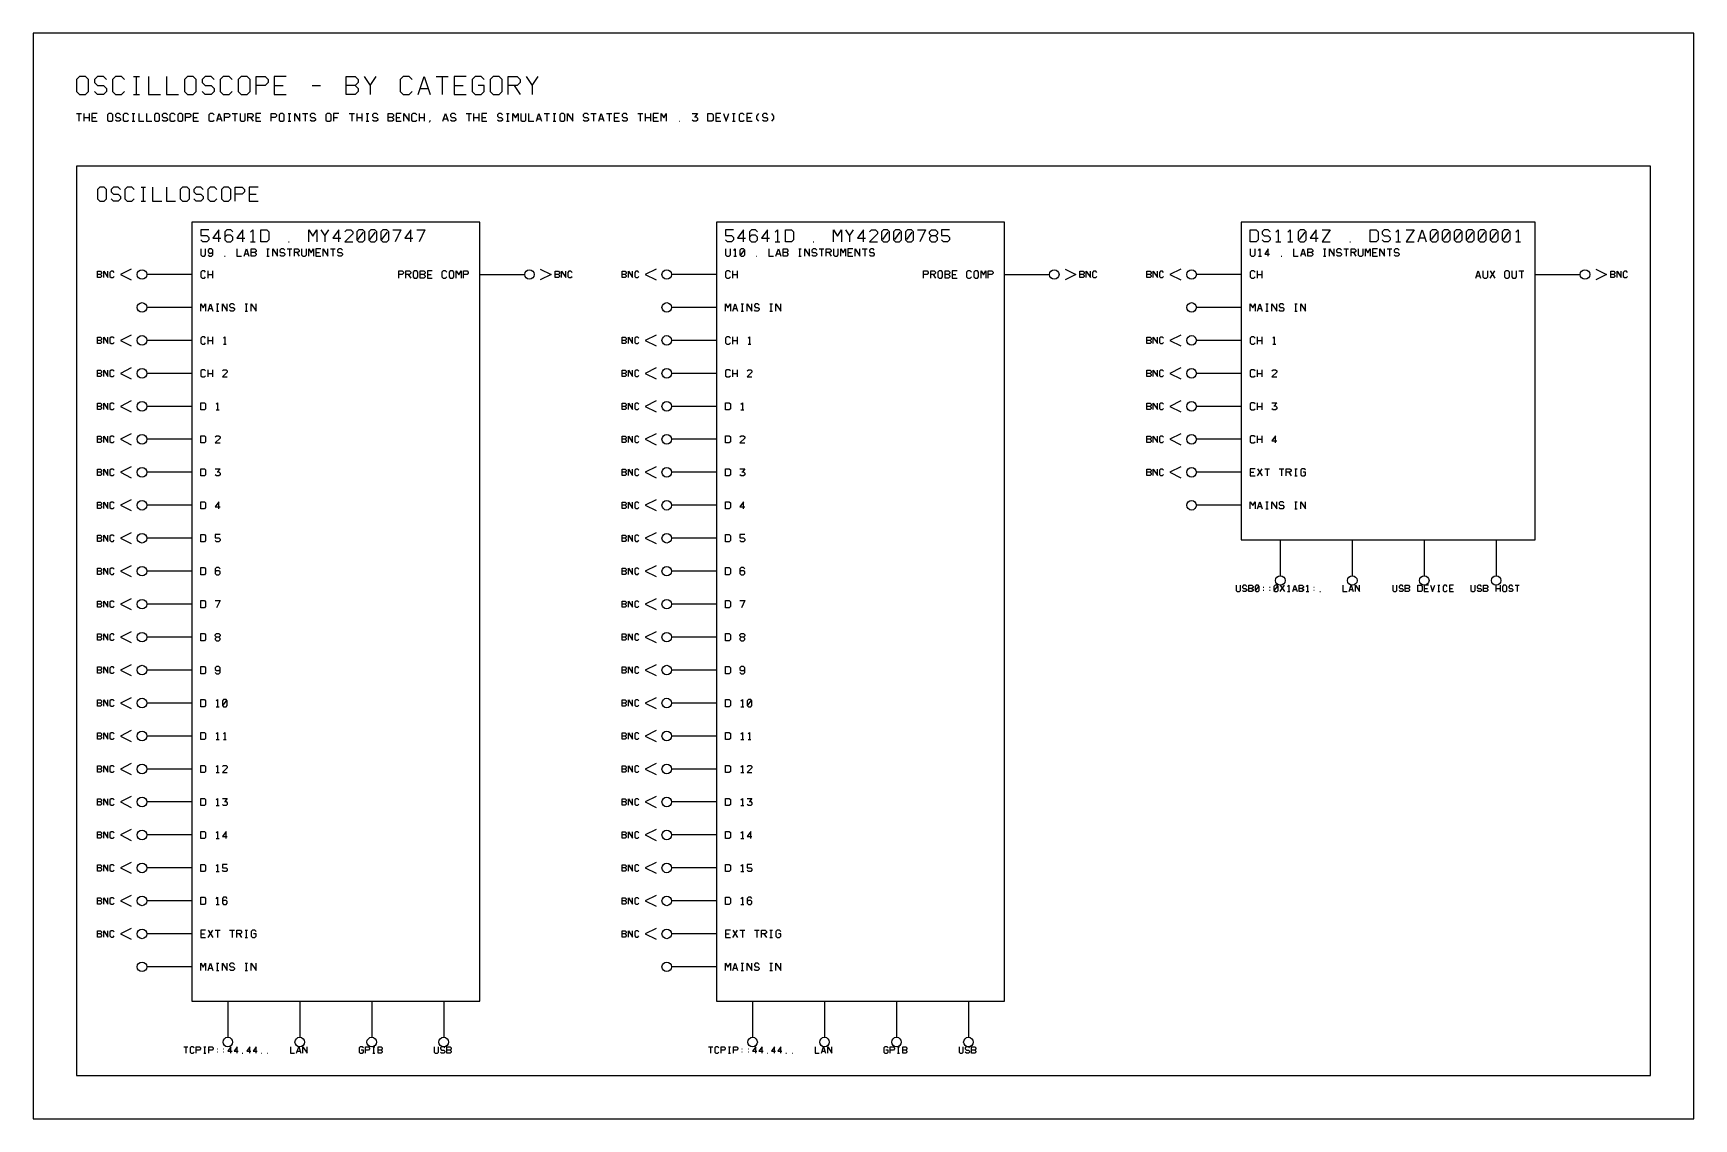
# Model space of a CAD drawing. Header units: millimetres. Extents: x 10 to 563, y 10 to 372.
import ezdxf

# ---------------------------------------------------------------- set-up
doc = ezdxf.new("R2010")
doc.units = ezdxf.units.MM
for name, color, linetype, lineweight in [('DEVICE', 7, 'CONTINUOUS', 25), ('GROUP', 6, 'CONTINUOUS', 25), ('LABEL', 8, 'CONTINUOUS', 25), ('POINT', 4, 'CONTINUOUS', 25), ('PORT_BUS', 5, 'CONTINUOUS', 25), ('PORT_IN', 3, 'CONTINUOUS', 25), ('PORT_OUT', 30, 'CONTINUOUS', 25), ('PORTAL', 2, 'CONTINUOUS', 25), ('SHEET', 7, 'CONTINUOUS', 25)]:
    doc.layers.add(name, color=color, linetype=linetype, lineweight=lineweight)

msp = doc.modelspace()

# ---------------------------------------------------------------- linework, layer by layer
at = {"layer": 'DEVICE'}
for points in [[(62.5, 48.8), (158.5, 48.8), (158.5, 308.8), (62.5, 308.8)], [(237.5, 48.8), (333.5, 48.8), (333.5, 308.8), (237.5, 308.8)], [(412.5, 202.8), (510.5, 202.8), (510.5, 308.8), (412.5, 308.8)]]:
    msp.add_lwpolyline(points, close=True, dxfattribs=at)
at = {"layer": 'GROUP'}
msp.add_lwpolyline([(24, 24), (549, 24), (549, 327.4), (24, 327.4)], close=True, dxfattribs=at)
for points in [[(31.766667, 315.8), (33.3, 315.8), (34.066667, 316.566667), (34.066667, 319.633333), (33.3, 320.4), (31.766667, 320.4), (31, 319.633333), (31, 316.566667), (31.766667, 315.8)], [(38.666667, 319.633333), (37.9, 320.4), (36.366667, 320.4), (35.6, 319.633333), (35.6, 318.866667), (36.366667, 318.1), (37.9, 318.1), (38.666667, 317.333333), (38.666667, 316.566667), (37.9, 315.8), (36.366667, 315.8), (35.6, 316.566667)], [(43.266667, 319.633333), (42.5, 320.4), (40.966667, 320.4), (40.2, 319.633333), (40.2, 316.566667), (40.966667, 315.8), (42.5, 315.8), (43.266667, 316.566667)], [(45.566667, 320.4), (47.1, 320.4)], [(45.566667, 315.8), (47.1, 315.8)], [(46.333333, 315.8), (46.333333, 320.4)], [(49.4, 320.4), (49.4, 315.8), (52.466667, 315.8)], [(54, 320.4), (54, 315.8), (57.066667, 315.8)], [(59.366667, 315.8), (60.9, 315.8), (61.666667, 316.566667), (61.666667, 319.633333), (60.9, 320.4), (59.366667, 320.4), (58.6, 319.633333), (58.6, 316.566667), (59.366667, 315.8)], [(66.266667, 319.633333), (65.5, 320.4), (63.966667, 320.4), (63.2, 319.633333), (63.2, 318.866667), (63.966667, 318.1), (65.5, 318.1), (66.266667, 317.333333), (66.266667, 316.566667), (65.5, 315.8), (63.966667, 315.8), (63.2, 316.566667)], [(70.866667, 319.633333), (70.1, 320.4), (68.566667, 320.4), (67.8, 319.633333), (67.8, 316.566667), (68.566667, 315.8), (70.1, 315.8), (70.866667, 316.566667)], [(73.166667, 315.8), (74.7, 315.8), (75.466667, 316.566667), (75.466667, 319.633333), (74.7, 320.4), (73.166667, 320.4), (72.4, 319.633333), (72.4, 316.566667), (73.166667, 315.8)], [(77, 315.8), (77, 320.4), (79.3, 320.4), (80.066667, 319.633333), (80.066667, 318.866667), (79.3, 318.1), (77, 318.1)], [(84.666667, 320.4), (81.6, 320.4), (81.6, 315.8), (84.666667, 315.8)], [(81.6, 318.1), (83.9, 318.1)]]:
    msp.add_lwpolyline(points, dxfattribs=at)
at = {"layer": 'LABEL'}
for points in [[(68.166667, 306.2), (65.5, 306.2), (65.5, 304.333333), (67.5, 304.333333), (68.166667, 303.666667), (68.166667, 302.866667), (67.5, 302.2), (66.166667, 302.2), (65.5, 302.866667)], [(71.5, 302.2), (71.5, 306.2), (69.5, 303.4), (72.166667, 303.4)], [(76.166667, 305.533333), (75.5, 306.2), (74.166667, 306.2), (73.5, 305.533333), (73.5, 302.866667), (74.166667, 302.2), (75.5, 302.2), (76.166667, 302.866667), (76.166667, 303.8), (75.5, 304.466667), (74.166667, 304.466667), (73.5, 303.8)], [(79.5, 302.2), (79.5, 306.2), (77.5, 303.4), (80.166667, 303.4)], [(82.033333, 305.4), (82.833333, 306.2), (82.833333, 302.2)], [(85.5, 302.2), (85.5, 306.2), (87.5, 306.2), (88.166667, 305.533333), (88.166667, 302.866667), (87.5, 302.2), (85.5, 302.2)], [(101.5, 302.2), (101.5, 306.2), (102.833333, 304.066667), (104.166667, 306.2), (104.166667, 302.2)], [(105.5, 306.2), (106.833333, 304.2), (108.166667, 306.2)], [(111.5, 302.2), (111.5, 306.2), (109.5, 303.4), (112.166667, 303.4)], [(113.5, 305.533333), (114.166667, 306.2), (115.5, 306.2), (116.166667, 305.533333), (116.166667, 304.866667), (113.5, 302.2), (116.166667, 302.2)], [(118.166667, 302.2), (119.5, 302.2), (120.166667, 302.866667), (120.166667, 305.533333), (119.5, 306.2), (118.166667, 306.2), (117.5, 305.533333), (117.5, 302.866667), (118.166667, 302.2)], [(117.9, 303), (119.766667, 305.4)], [(122.166667, 302.2), (123.5, 302.2), (124.166667, 302.866667), (124.166667, 305.533333), (123.5, 306.2), (122.166667, 306.2), (121.5, 305.533333), (121.5, 302.866667), (122.166667, 302.2)], [(121.9, 303), (123.766667, 305.4)], [(126.166667, 302.2), (127.5, 302.2), (128.166667, 302.866667), (128.166667, 305.533333), (127.5, 306.2), (126.166667, 306.2), (125.5, 305.533333), (125.5, 302.866667), (126.166667, 302.2)], [(125.9, 303), (127.766667, 305.4)], [(129.5, 306.2), (132.166667, 306.2), (130.3, 302.2)], [(135.5, 302.2), (135.5, 306.2), (133.5, 303.4), (136.166667, 303.4)], [(137.5, 306.2), (140.166667, 306.2), (138.3, 302.2)], [(243.166667, 306.2), (240.5, 306.2), (240.5, 304.333333), (242.5, 304.333333), (243.166667, 303.666667), (243.166667, 302.866667), (242.5, 302.2), (241.166667, 302.2), (240.5, 302.866667)], [(246.5, 302.2), (246.5, 306.2), (244.5, 303.4), (247.166667, 303.4)], [(251.166667, 305.533333), (250.5, 306.2), (249.166667, 306.2), (248.5, 305.533333), (248.5, 302.866667), (249.166667, 302.2), (250.5, 302.2), (251.166667, 302.866667), (251.166667, 303.8), (250.5, 304.466667), (249.166667, 304.466667), (248.5, 303.8)], [(254.5, 302.2), (254.5, 306.2), (252.5, 303.4), (255.166667, 303.4)], [(257.033333, 305.4), (257.833333, 306.2), (257.833333, 302.2)], [(260.5, 302.2), (260.5, 306.2), (262.5, 306.2), (263.166667, 305.533333), (263.166667, 302.866667), (262.5, 302.2), (260.5, 302.2)], [(276.5, 302.2), (276.5, 306.2), (277.833333, 304.066667), (279.166667, 306.2), (279.166667, 302.2)], [(280.5, 306.2), (281.833333, 304.2), (283.166667, 306.2)], [(286.5, 302.2), (286.5, 306.2), (284.5, 303.4), (287.166667, 303.4)], [(288.5, 305.533333), (289.166667, 306.2), (290.5, 306.2), (291.166667, 305.533333), (291.166667, 304.866667), (288.5, 302.2), (291.166667, 302.2)], [(293.166667, 302.2), (294.5, 302.2), (295.166667, 302.866667), (295.166667, 305.533333), (294.5, 306.2), (293.166667, 306.2), (292.5, 305.533333), (292.5, 302.866667), (293.166667, 302.2)], [(292.9, 303), (294.766667, 305.4)], [(297.166667, 302.2), (298.5, 302.2), (299.166667, 302.866667), (299.166667, 305.533333), (298.5, 306.2), (297.166667, 306.2), (296.5, 305.533333), (296.5, 302.866667), (297.166667, 302.2)], [(296.9, 303), (298.766667, 305.4)], [(301.166667, 302.2), (302.5, 302.2), (303.166667, 302.866667), (303.166667, 305.533333), (302.5, 306.2), (301.166667, 306.2), (300.5, 305.533333), (300.5, 302.866667), (301.166667, 302.2)], [(300.9, 303), (302.766667, 305.4)], [(304.5, 306.2), (307.166667, 306.2), (305.3, 302.2)], [(309.166667, 304.2), (308.5, 304.866667), (308.5, 305.533333), (309.166667, 306.2), (310.5, 306.2), (311.166667, 305.533333), (311.166667, 304.866667), (310.5, 304.2), (309.166667, 304.2), (308.5, 303.533333), (308.5, 302.866667), (309.166667, 302.2), (310.5, 302.2), (311.166667, 302.866667), (311.166667, 303.533333), (310.5, 304.2)], [(315.166667, 306.2), (312.5, 306.2), (312.5, 304.333333), (314.5, 304.333333), (315.166667, 303.666667), (315.166667, 302.866667), (314.5, 302.2), (313.166667, 302.2), (312.5, 302.866667)], [(415.5, 302.2), (415.5, 306.2), (417.5, 306.2), (418.166667, 305.533333), (418.166667, 302.866667), (417.5, 302.2), (415.5, 302.2)], [(422.166667, 305.533333), (421.5, 306.2), (420.166667, 306.2), (419.5, 305.533333), (419.5, 304.866667), (420.166667, 304.2), (421.5, 304.2), (422.166667, 303.533333), (422.166667, 302.866667), (421.5, 302.2), (420.166667, 302.2), (419.5, 302.866667)], [(424.033333, 305.4), (424.833333, 306.2), (424.833333, 302.2)], [(428.033333, 305.4), (428.833333, 306.2), (428.833333, 302.2)], [(432.166667, 302.2), (433.5, 302.2), (434.166667, 302.866667), (434.166667, 305.533333), (433.5, 306.2), (432.166667, 306.2), (431.5, 305.533333), (431.5, 302.866667), (432.166667, 302.2)], [(431.9, 303), (433.766667, 305.4)], [(437.5, 302.2), (437.5, 306.2), (435.5, 303.4), (438.166667, 303.4)], [(439.5, 306.2), (442.166667, 306.2), (439.5, 302.2), (442.166667, 302.2)], [(455.5, 302.2), (455.5, 306.2), (457.5, 306.2), (458.166667, 305.533333), (458.166667, 302.866667), (457.5, 302.2), (455.5, 302.2)], [(462.166667, 305.533333), (461.5, 306.2), (460.166667, 306.2), (459.5, 305.533333), (459.5, 304.866667), (460.166667, 304.2), (461.5, 304.2), (462.166667, 303.533333), (462.166667, 302.866667), (461.5, 302.2), (460.166667, 302.2), (459.5, 302.866667)], [(464.033333, 305.4), (464.833333, 306.2), (464.833333, 302.2)], [(467.5, 306.2), (470.166667, 306.2), (467.5, 302.2), (470.166667, 302.2)], [(471.5, 302.2), (472.833333, 306.2), (474.166667, 302.2)], [(476.166667, 302.2), (477.5, 302.2), (478.166667, 302.866667), (478.166667, 305.533333), (477.5, 306.2), (476.166667, 306.2), (475.5, 305.533333), (475.5, 302.866667), (476.166667, 302.2)], [(475.9, 303), (477.766667, 305.4)], [(480.166667, 302.2), (481.5, 302.2), (482.166667, 302.866667), (482.166667, 305.533333), (481.5, 306.2), (480.166667, 306.2), (479.5, 305.533333), (479.5, 302.866667), (480.166667, 302.2)], [(479.9, 303), (481.766667, 305.4)], [(484.166667, 302.2), (485.5, 302.2), (486.166667, 302.866667), (486.166667, 305.533333), (485.5, 306.2), (484.166667, 306.2), (483.5, 305.533333), (483.5, 302.866667), (484.166667, 302.2)], [(483.9, 303), (485.766667, 305.4)], [(488.166667, 302.2), (489.5, 302.2), (490.166667, 302.866667), (490.166667, 305.533333), (489.5, 306.2), (488.166667, 306.2), (487.5, 305.533333), (487.5, 302.866667), (488.166667, 302.2)], [(487.9, 303), (489.766667, 305.4)], [(492.166667, 302.2), (493.5, 302.2), (494.166667, 302.866667), (494.166667, 305.533333), (493.5, 306.2), (492.166667, 306.2), (491.5, 305.533333), (491.5, 302.866667), (492.166667, 302.2)], [(491.9, 303), (493.766667, 305.4)], [(496.166667, 302.2), (497.5, 302.2), (498.166667, 302.866667), (498.166667, 305.533333), (497.5, 306.2), (496.166667, 306.2), (495.5, 305.533333), (495.5, 302.866667), (496.166667, 302.2)], [(495.9, 303), (497.766667, 305.4)], [(500.166667, 302.2), (501.5, 302.2), (502.166667, 302.866667), (502.166667, 305.533333), (501.5, 306.2), (500.166667, 306.2), (499.5, 305.533333), (499.5, 302.866667), (500.166667, 302.2)], [(499.9, 303), (501.766667, 305.4)], [(504.033333, 305.4), (504.833333, 306.2), (504.833333, 302.2)], [(65.5, 299.8), (65.5, 297.8), (65.9, 297.4), (66.7, 297.4), (67.1, 297.8), (67.1, 299.8)], [(67.9, 297.8), (68.3, 297.4), (69.1, 297.4), (69.5, 297.8), (69.5, 299.4), (69.1, 299.8), (68.3, 299.8), (67.9, 299.4), (67.9, 298.84), (68.3, 298.44), (69.1, 298.44), (69.5, 298.84)], [(77.5, 299.8), (77.5, 297.4), (79.1, 297.4)], [(79.9, 297.4), (80.7, 299.8), (81.5, 297.4)], [(82.033333, 302.2), (83.633333, 302.2)], [(82.3, 297.4), (82.3, 299.8), (83.5, 299.8), (83.9, 299.4), (83.9, 299), (83.5, 298.6), (82.3, 298.6)], [(87.5, 299.8), (88.3, 299.8)], [(87.9, 297.4), (87.9, 299.8)], [(89.5, 297.4), (89.5, 299.8), (91.1, 297.4), (91.1, 299.8)], [(93.5, 299.4), (93.1, 299.8), (92.3, 299.8), (91.9, 299.4), (91.9, 299), (92.3, 298.6), (93.1, 298.6), (93.5, 298.2), (93.5, 297.8), (93.1, 297.4), (92.3, 297.4), (91.9, 297.8)], [(94.3, 299.8), (95.9, 299.8)], [(94.7, 302.2), (94.966667, 302.2)], [(95.1, 299.8), (95.1, 297.4)], [(96.7, 297.4), (96.7, 299.8), (97.9, 299.8), (98.3, 299.4), (98.3, 299), (97.9, 298.6), (96.7, 298.6)], [(99.1, 299.8), (99.1, 297.8), (99.5, 297.4), (100.3, 297.4), (100.7, 297.8), (100.7, 299.8)], [(101.5, 297.4), (101.5, 299.8), (102.3, 298.52), (103.1, 299.8), (103.1, 297.4)], [(105.5, 299.8), (103.9, 299.8), (103.9, 297.4), (105.5, 297.4)], [(106.3, 297.4), (106.3, 299.8), (107.9, 297.4), (107.9, 299.8)], [(106.833333, 304.2), (106.833333, 302.2)], [(108.7, 299.8), (110.3, 299.8)], [(109.5, 299.8), (109.5, 297.4)], [(112.7, 299.4), (112.3, 299.8), (111.5, 299.8), (111.1, 299.4), (111.1, 299), (111.5, 298.6), (112.3, 298.6), (112.7, 298.2), (112.7, 297.8), (112.3, 297.4), (111.5, 297.4), (111.1, 297.8)], [(240.5, 299.8), (240.5, 297.8), (240.9, 297.4), (241.7, 297.4), (242.1, 297.8), (242.1, 299.8)], [(243.22, 299.32), (243.7, 299.8), (243.7, 297.4)], [(245.7, 297.4), (246.5, 297.4), (246.9, 297.8), (246.9, 299.4), (246.5, 299.8), (245.7, 299.8), (245.3, 299.4), (245.3, 297.8), (245.7, 297.4)], [(245.54, 297.88), (246.66, 299.32)], [(254.9, 299.8), (254.9, 297.4), (256.5, 297.4)], [(257.033333, 302.2), (258.633333, 302.2)], [(257.3, 297.4), (258.1, 299.8), (258.9, 297.4)], [(259.7, 297.4), (259.7, 299.8), (260.9, 299.8), (261.3, 299.4), (261.3, 299), (260.9, 298.6), (259.7, 298.6)], [(264.9, 299.8), (265.7, 299.8)], [(265.3, 297.4), (265.3, 299.8)], [(266.9, 297.4), (266.9, 299.8), (268.5, 297.4), (268.5, 299.8)], [(270.9, 299.4), (270.5, 299.8), (269.7, 299.8), (269.3, 299.4), (269.3, 299), (269.7, 298.6), (270.5, 298.6), (270.9, 298.2), (270.9, 297.8), (270.5, 297.4), (269.7, 297.4), (269.3, 297.8)], [(269.7, 302.2), (269.966667, 302.2)], [(271.7, 299.8), (273.3, 299.8)], [(272.5, 299.8), (272.5, 297.4)], [(274.1, 297.4), (274.1, 299.8), (275.3, 299.8), (275.7, 299.4), (275.7, 299), (275.3, 298.6), (274.1, 298.6)], [(276.5, 299.8), (276.5, 297.8), (276.9, 297.4), (277.7, 297.4), (278.1, 297.8), (278.1, 299.8)], [(278.9, 297.4), (278.9, 299.8), (279.7, 298.52), (280.5, 299.8), (280.5, 297.4)], [(282.9, 299.8), (281.3, 299.8), (281.3, 297.4), (282.9, 297.4)], [(281.833333, 304.2), (281.833333, 302.2)], [(283.7, 297.4), (283.7, 299.8), (285.3, 297.4), (285.3, 299.8)], [(286.1, 299.8), (287.7, 299.8)], [(286.9, 299.8), (286.9, 297.4)], [(290.1, 299.4), (289.7, 299.8), (288.9, 299.8), (288.5, 299.4), (288.5, 299), (288.9, 298.6), (289.7, 298.6), (290.1, 298.2), (290.1, 297.8), (289.7, 297.4), (288.9, 297.4), (288.5, 297.8)], [(415.5, 299.8), (415.5, 297.8), (415.9, 297.4), (416.7, 297.4), (417.1, 297.8), (417.1, 299.8)], [(418.22, 299.32), (418.7, 299.8), (418.7, 297.4)], [(421.5, 297.4), (421.5, 299.8), (420.3, 298.12), (421.9, 298.12)], [(424.033333, 302.2), (425.633333, 302.2)], [(428.033333, 302.2), (429.633333, 302.2)], [(429.9, 299.8), (429.9, 297.4), (431.5, 297.4)], [(432.3, 297.4), (433.1, 299.8), (433.9, 297.4)], [(434.7, 297.4), (434.7, 299.8), (435.9, 299.8), (436.3, 299.4), (436.3, 299), (435.9, 298.6), (434.7, 298.6)], [(439.9, 299.8), (440.7, 299.8)], [(440.3, 297.4), (440.3, 299.8)], [(441.9, 297.4), (441.9, 299.8), (443.5, 297.4), (443.5, 299.8)], [(445.9, 299.4), (445.5, 299.8), (444.7, 299.8), (444.3, 299.4), (444.3, 299), (444.7, 298.6), (445.5, 298.6), (445.9, 298.2), (445.9, 297.8), (445.5, 297.4), (444.7, 297.4), (444.3, 297.8)], [(446.7, 299.8), (448.3, 299.8)], [(447.5, 299.8), (447.5, 297.4)], [(448.7, 302.2), (448.966667, 302.2)], [(449.1, 297.4), (449.1, 299.8), (450.3, 299.8), (450.7, 299.4), (450.7, 299), (450.3, 298.6), (449.1, 298.6)], [(451.5, 299.8), (451.5, 297.8), (451.9, 297.4), (452.7, 297.4), (453.1, 297.8), (453.1, 299.8)], [(453.9, 297.4), (453.9, 299.8), (454.7, 298.52), (455.5, 299.8), (455.5, 297.4)], [(457.9, 299.8), (456.3, 299.8), (456.3, 297.4), (457.9, 297.4)], [(458.7, 297.4), (458.7, 299.8), (460.3, 297.4), (460.3, 299.8)], [(461.1, 299.8), (462.7, 299.8)], [(461.9, 299.8), (461.9, 297.4)], [(465.1, 299.4), (464.7, 299.8), (463.9, 299.8), (463.5, 299.4), (463.5, 299), (463.9, 298.6), (464.7, 298.6), (465.1, 298.2), (465.1, 297.8), (464.7, 297.4), (463.9, 297.4), (463.5, 297.8)], [(464.033333, 302.2), (465.633333, 302.2)], [(471.966667, 303.533333), (473.7, 303.533333)], [(504.033333, 302.2), (505.633333, 302.2)], [(73.42, 297.4), (73.58, 297.4)], [(80.18, 298.2), (81.22, 298.2)], [(83.5, 298.6), (83.9, 298.2), (83.9, 297.8), (83.5, 297.4), (82.3, 297.4)], [(87.5, 297.4), (88.3, 297.4)], [(97.5, 298.6), (98.3, 297.4)], [(103.9, 298.6), (105.1, 298.6)], [(243.22, 297.4), (244.18, 297.4)], [(250.82, 297.4), (250.98, 297.4)], [(257.58, 298.2), (258.62, 298.2)], [(260.9, 298.6), (261.3, 298.2), (261.3, 297.8), (260.9, 297.4), (259.7, 297.4)], [(264.9, 297.4), (265.7, 297.4)], [(274.9, 298.6), (275.7, 297.4)], [(281.3, 298.6), (282.5, 298.6)], [(418.22, 297.4), (419.18, 297.4)], [(425.82, 297.4), (425.98, 297.4)], [(432.58, 298.2), (433.62, 298.2)], [(435.9, 298.6), (436.3, 298.2), (436.3, 297.8), (435.9, 297.4), (434.7, 297.4)], [(439.9, 297.4), (440.7, 297.4)], [(449.9, 298.6), (450.7, 297.4)], [(456.3, 298.6), (457.5, 298.6)], [(67.1, 292.1), (66.7, 292.5), (65.9, 292.5), (65.5, 292.1), (65.5, 290.5), (65.9, 290.1), (66.7, 290.1), (67.1, 290.5)], [(67.9, 290.1), (67.9, 292.5)], [(67.9, 291.3), (69.5, 291.3)], [(69.5, 290.1), (69.5, 292.5)], [(131.5, 290.1), (131.5, 292.5), (132.7, 292.5), (133.1, 292.1), (133.1, 291.7), (132.7, 291.3), (131.5, 291.3)], [(133.9, 290.1), (133.9, 292.5), (135.1, 292.5), (135.5, 292.1), (135.5, 291.7), (135.1, 291.3), (133.9, 291.3)], [(134.7, 291.3), (135.5, 290.1)], [(136.7, 290.1), (137.5, 290.1), (137.9, 290.5), (137.9, 292.1), (137.5, 292.5), (136.7, 292.5), (136.3, 292.1), (136.3, 290.5), (136.7, 290.1)], [(138.7, 290.1), (138.7, 292.5), (139.9, 292.5), (140.3, 292.1), (140.3, 291.7), (139.9, 291.3), (138.7, 291.3)], [(139.9, 291.3), (140.3, 290.9), (140.3, 290.5), (139.9, 290.1), (138.7, 290.1)], [(142.7, 292.5), (141.1, 292.5), (141.1, 290.1), (142.7, 290.1)], [(141.1, 291.3), (142.3, 291.3)], [(147.5, 292.1), (147.1, 292.5), (146.3, 292.5), (145.9, 292.1), (145.9, 290.5), (146.3, 290.1), (147.1, 290.1), (147.5, 290.5)], [(148.7, 290.1), (149.5, 290.1), (149.9, 290.5), (149.9, 292.1), (149.5, 292.5), (148.7, 292.5), (148.3, 292.1), (148.3, 290.5), (148.7, 290.1)], [(150.7, 290.1), (150.7, 292.5), (151.5, 291.22), (152.3, 292.5), (152.3, 290.1)], [(153.1, 290.1), (153.1, 292.5), (154.3, 292.5), (154.7, 292.1), (154.7, 291.7), (154.3, 291.3), (153.1, 291.3)], [(242.1, 292.1), (241.7, 292.5), (240.9, 292.5), (240.5, 292.1), (240.5, 290.5), (240.9, 290.1), (241.7, 290.1), (242.1, 290.5)], [(242.9, 290.1), (242.9, 292.5)], [(242.9, 291.3), (244.5, 291.3)], [(244.5, 290.1), (244.5, 292.5)], [(306.5, 290.1), (306.5, 292.5), (307.7, 292.5), (308.1, 292.1), (308.1, 291.7), (307.7, 291.3), (306.5, 291.3)], [(308.9, 290.1), (308.9, 292.5), (310.1, 292.5), (310.5, 292.1), (310.5, 291.7), (310.1, 291.3), (308.9, 291.3)], [(309.7, 291.3), (310.5, 290.1)], [(311.7, 290.1), (312.5, 290.1), (312.9, 290.5), (312.9, 292.1), (312.5, 292.5), (311.7, 292.5), (311.3, 292.1), (311.3, 290.5), (311.7, 290.1)], [(313.7, 290.1), (313.7, 292.5), (314.9, 292.5), (315.3, 292.1), (315.3, 291.7), (314.9, 291.3), (313.7, 291.3)], [(314.9, 291.3), (315.3, 290.9), (315.3, 290.5), (314.9, 290.1), (313.7, 290.1)], [(317.7, 292.5), (316.1, 292.5), (316.1, 290.1), (317.7, 290.1)], [(316.1, 291.3), (317.3, 291.3)], [(322.5, 292.1), (322.1, 292.5), (321.3, 292.5), (320.9, 292.1), (320.9, 290.5), (321.3, 290.1), (322.1, 290.1), (322.5, 290.5)], [(323.7, 290.1), (324.5, 290.1), (324.9, 290.5), (324.9, 292.1), (324.5, 292.5), (323.7, 292.5), (323.3, 292.1), (323.3, 290.5), (323.7, 290.1)], [(325.7, 290.1), (325.7, 292.5), (326.5, 291.22), (327.3, 292.5), (327.3, 290.1)], [(328.1, 290.1), (328.1, 292.5), (329.3, 292.5), (329.7, 292.1), (329.7, 291.7), (329.3, 291.3), (328.1, 291.3)], [(417.1, 292.1), (416.7, 292.5), (415.9, 292.5), (415.5, 292.1), (415.5, 290.5), (415.9, 290.1), (416.7, 290.1), (417.1, 290.5)], [(417.9, 290.1), (417.9, 292.5)], [(417.9, 291.3), (419.5, 291.3)], [(419.5, 290.1), (419.5, 292.5)], [(490.7, 290.1), (491.5, 292.5), (492.3, 290.1)], [(490.98, 290.9), (492.02, 290.9)], [(493.1, 292.5), (493.1, 290.5), (493.5, 290.1), (494.3, 290.1), (494.7, 290.5), (494.7, 292.5)], [(495.5, 290.1), (497.1, 292.5)], [(495.5, 292.5), (497.1, 290.1)], [(500.7, 290.1), (501.5, 290.1), (501.9, 290.5), (501.9, 292.1), (501.5, 292.5), (500.7, 292.5), (500.3, 292.1), (500.3, 290.5), (500.7, 290.1)], [(502.7, 292.5), (502.7, 290.5), (503.1, 290.1), (503.9, 290.1), (504.3, 290.5), (504.3, 292.5)], [(505.1, 292.5), (506.7, 292.5)], [(505.9, 292.5), (505.9, 290.1)], [(65.5, 279.1), (65.5, 281.5), (66.3, 280.22), (67.1, 281.5), (67.1, 279.1)], [(67.9, 279.1), (68.7, 281.5), (69.5, 279.1)], [(68.18, 279.9), (69.22, 279.9)], [(70.7, 281.5), (71.5, 281.5)], [(70.7, 279.1), (71.5, 279.1)], [(71.1, 279.1), (71.1, 281.5)], [(72.7, 279.1), (72.7, 281.5), (74.3, 279.1), (74.3, 281.5)], [(76.7, 281.1), (76.3, 281.5), (75.5, 281.5), (75.1, 281.1), (75.1, 280.7), (75.5, 280.3), (76.3, 280.3), (76.7, 279.9), (76.7, 279.5), (76.3, 279.1), (75.5, 279.1), (75.1, 279.5)], [(80.3, 281.5), (81.1, 281.5)], [(80.3, 279.1), (81.1, 279.1)], [(80.7, 279.1), (80.7, 281.5)], [(82.3, 279.1), (82.3, 281.5), (83.9, 279.1), (83.9, 281.5)], [(240.5, 279.1), (240.5, 281.5), (241.3, 280.22), (242.1, 281.5), (242.1, 279.1)], [(242.9, 279.1), (243.7, 281.5), (244.5, 279.1)], [(243.18, 279.9), (244.22, 279.9)], [(245.7, 281.5), (246.5, 281.5)], [(245.7, 279.1), (246.5, 279.1)], [(246.1, 279.1), (246.1, 281.5)], [(247.7, 279.1), (247.7, 281.5), (249.3, 279.1), (249.3, 281.5)], [(251.7, 281.1), (251.3, 281.5), (250.5, 281.5), (250.1, 281.1), (250.1, 280.7), (250.5, 280.3), (251.3, 280.3), (251.7, 279.9), (251.7, 279.5), (251.3, 279.1), (250.5, 279.1), (250.1, 279.5)], [(255.3, 281.5), (256.1, 281.5)], [(255.3, 279.1), (256.1, 279.1)], [(255.7, 279.1), (255.7, 281.5)], [(257.3, 279.1), (257.3, 281.5), (258.9, 279.1), (258.9, 281.5)], [(415.5, 279.1), (415.5, 281.5), (416.3, 280.22), (417.1, 281.5), (417.1, 279.1)], [(417.9, 279.1), (418.7, 281.5), (419.5, 279.1)], [(418.18, 279.9), (419.22, 279.9)], [(420.7, 281.5), (421.5, 281.5)], [(420.7, 279.1), (421.5, 279.1)], [(421.1, 279.1), (421.1, 281.5)], [(422.7, 279.1), (422.7, 281.5), (424.3, 279.1), (424.3, 281.5)], [(426.7, 281.1), (426.3, 281.5), (425.5, 281.5), (425.1, 281.1), (425.1, 280.7), (425.5, 280.3), (426.3, 280.3), (426.7, 279.9), (426.7, 279.5), (426.3, 279.1), (425.5, 279.1), (425.1, 279.5)], [(430.3, 281.5), (431.1, 281.5)], [(430.3, 279.1), (431.1, 279.1)], [(430.7, 279.1), (430.7, 281.5)], [(432.3, 279.1), (432.3, 281.5), (433.9, 279.1), (433.9, 281.5)], [(67.1, 270.1), (66.7, 270.5), (65.9, 270.5), (65.5, 270.1), (65.5, 268.5), (65.9, 268.1), (66.7, 268.1), (67.1, 268.5)], [(67.9, 268.1), (67.9, 270.5)], [(67.9, 269.3), (69.5, 269.3)], [(69.5, 268.1), (69.5, 270.5)], [(73.02, 270.02), (73.5, 270.5), (73.5, 268.1)], [(73.02, 268.1), (73.98, 268.1)], [(242.1, 270.1), (241.7, 270.5), (240.9, 270.5), (240.5, 270.1), (240.5, 268.5), (240.9, 268.1), (241.7, 268.1), (242.1, 268.5)], [(242.9, 268.1), (242.9, 270.5)], [(242.9, 269.3), (244.5, 269.3)], [(244.5, 268.1), (244.5, 270.5)], [(248.02, 270.02), (248.5, 270.5), (248.5, 268.1)], [(248.02, 268.1), (248.98, 268.1)], [(417.1, 270.1), (416.7, 270.5), (415.9, 270.5), (415.5, 270.1), (415.5, 268.5), (415.9, 268.1), (416.7, 268.1), (417.1, 268.5)], [(417.9, 268.1), (417.9, 270.5)], [(417.9, 269.3), (419.5, 269.3)], [(419.5, 268.1), (419.5, 270.5)], [(423.02, 270.02), (423.5, 270.5), (423.5, 268.1)], [(423.02, 268.1), (423.98, 268.1)], [(67.1, 259.1), (66.7, 259.5), (65.9, 259.5), (65.5, 259.1), (65.5, 257.5), (65.9, 257.1), (66.7, 257.1), (67.1, 257.5)], [(67.9, 257.1), (67.9, 259.5)], [(67.9, 258.3), (69.5, 258.3)], [(69.5, 257.1), (69.5, 259.5)], [(72.7, 259.1), (73.1, 259.5), (73.9, 259.5), (74.3, 259.1), (74.3, 258.7), (72.7, 257.1), (74.3, 257.1)], [(242.1, 259.1), (241.7, 259.5), (240.9, 259.5), (240.5, 259.1), (240.5, 257.5), (240.9, 257.1), (241.7, 257.1), (242.1, 257.5)], [(242.9, 257.1), (242.9, 259.5)], [(242.9, 258.3), (244.5, 258.3)], [(244.5, 257.1), (244.5, 259.5)], [(247.7, 259.1), (248.1, 259.5), (248.9, 259.5), (249.3, 259.1), (249.3, 258.7), (247.7, 257.1), (249.3, 257.1)], [(417.1, 259.1), (416.7, 259.5), (415.9, 259.5), (415.5, 259.1), (415.5, 257.5), (415.9, 257.1), (416.7, 257.1), (417.1, 257.5)], [(417.9, 257.1), (417.9, 259.5)], [(417.9, 258.3), (419.5, 258.3)], [(419.5, 257.1), (419.5, 259.5)], [(422.7, 259.1), (423.1, 259.5), (423.9, 259.5), (424.3, 259.1), (424.3, 258.7), (422.7, 257.1), (424.3, 257.1)], [(65.5, 246.1), (65.5, 248.5), (66.7, 248.5), (67.1, 248.1), (67.1, 246.5), (66.7, 246.1), (65.5, 246.1)], [(70.62, 248.02), (71.1, 248.5), (71.1, 246.1)], [(70.62, 246.1), (71.58, 246.1)], [(240.5, 246.1), (240.5, 248.5), (241.7, 248.5), (242.1, 248.1), (242.1, 246.5), (241.7, 246.1), (240.5, 246.1)], [(245.62, 248.02), (246.1, 248.5), (246.1, 246.1)], [(245.62, 246.1), (246.58, 246.1)], [(417.1, 248.1), (416.7, 248.5), (415.9, 248.5), (415.5, 248.1), (415.5, 246.5), (415.9, 246.1), (416.7, 246.1), (417.1, 246.5)], [(417.9, 246.1), (417.9, 248.5)], [(417.9, 247.3), (419.5, 247.3)], [(419.5, 246.1), (419.5, 248.5)], [(422.7, 248.5), (424.3, 248.5), (423.5, 247.46)], [(423.34, 247.46), (423.9, 247.46), (424.3, 247.06), (424.3, 246.5), (423.9, 246.1), (423.1, 246.1), (422.7, 246.5)], [(65.5, 235.1), (65.5, 237.5), (66.7, 237.5), (67.1, 237.1), (67.1, 235.5), (66.7, 235.1), (65.5, 235.1)], [(70.3, 237.1), (70.7, 237.5), (71.5, 237.5), (71.9, 237.1), (71.9, 236.7), (70.3, 235.1), (71.9, 235.1)], [(240.5, 235.1), (240.5, 237.5), (241.7, 237.5), (242.1, 237.1), (242.1, 235.5), (241.7, 235.1), (240.5, 235.1)], [(245.3, 237.1), (245.7, 237.5), (246.5, 237.5), (246.9, 237.1), (246.9, 236.7), (245.3, 235.1), (246.9, 235.1)], [(417.1, 237.1), (416.7, 237.5), (415.9, 237.5), (415.5, 237.1), (415.5, 235.5), (415.9, 235.1), (416.7, 235.1), (417.1, 235.5)], [(417.9, 235.1), (417.9, 237.5)], [(417.9, 236.3), (419.5, 236.3)], [(419.5, 235.1), (419.5, 237.5)], [(423.9, 235.1), (423.9, 237.5), (422.7, 235.82), (424.3, 235.82)], [(65.5, 224.1), (65.5, 226.5), (66.7, 226.5), (67.1, 226.1), (67.1, 224.5), (66.7, 224.1), (65.5, 224.1)], [(70.3, 226.5), (71.9, 226.5), (71.1, 225.46)], [(70.94, 225.46), (71.5, 225.46), (71.9, 225.06), (71.9, 224.5), (71.5, 224.1), (70.7, 224.1), (70.3, 224.5)], [(240.5, 224.1), (240.5, 226.5), (241.7, 226.5), (242.1, 226.1), (242.1, 224.5), (241.7, 224.1), (240.5, 224.1)], [(245.3, 226.5), (246.9, 226.5), (246.1, 225.46)], [(245.94, 225.46), (246.5, 225.46), (246.9, 225.06), (246.9, 224.5), (246.5, 224.1), (245.7, 224.1), (245.3, 224.5)], [(417.1, 226.5), (415.5, 226.5), (415.5, 224.1), (417.1, 224.1)], [(415.5, 225.3), (416.7, 225.3)], [(417.9, 224.1), (419.5, 226.5)], [(417.9, 226.5), (419.5, 224.1)], [(420.3, 226.5), (421.9, 226.5)], [(421.1, 226.5), (421.1, 224.1)], [(425.1, 226.5), (426.7, 226.5)], [(425.9, 226.5), (425.9, 224.1)], [(427.5, 224.1), (427.5, 226.5), (428.7, 226.5), (429.1, 226.1), (429.1, 225.7), (428.7, 225.3), (427.5, 225.3)], [(428.3, 225.3), (429.1, 224.1)], [(430.3, 226.5), (431.1, 226.5)], [(430.3, 224.1), (431.1, 224.1)], [(430.7, 224.1), (430.7, 226.5)], [(433.9, 226.1), (433.5, 226.5), (432.7, 226.5), (432.3, 226.1), (432.3, 224.5), (432.7, 224.1), (433.5, 224.1), (433.9, 224.5), (433.9, 225.3), (433.1, 225.3)], [(65.5, 213.1), (65.5, 215.5), (66.7, 215.5), (67.1, 215.1), (67.1, 213.5), (66.7, 213.1), (65.5, 213.1)], [(71.5, 213.1), (71.5, 215.5), (70.3, 213.82), (71.9, 213.82)], [(240.5, 213.1), (240.5, 215.5), (241.7, 215.5), (242.1, 215.1), (242.1, 213.5), (241.7, 213.1), (240.5, 213.1)], [(246.5, 213.1), (246.5, 215.5), (245.3, 213.82), (246.9, 213.82)], [(415.5, 213.1), (415.5, 215.5), (416.3, 214.22), (417.1, 215.5), (417.1, 213.1)], [(417.9, 213.1), (418.7, 215.5), (419.5, 213.1)], [(418.18, 213.9), (419.22, 213.9)], [(420.7, 215.5), (421.5, 215.5)], [(420.7, 213.1), (421.5, 213.1)], [(421.1, 213.1), (421.1, 215.5)], [(422.7, 213.1), (422.7, 215.5), (424.3, 213.1), (424.3, 215.5)], [(426.7, 215.1), (426.3, 215.5), (425.5, 215.5), (425.1, 215.1), (425.1, 214.7), (425.5, 214.3), (426.3, 214.3), (426.7, 213.9), (426.7, 213.5), (426.3, 213.1), (425.5, 213.1), (425.1, 213.5)], [(430.3, 215.5), (431.1, 215.5)], [(430.3, 213.1), (431.1, 213.1)], [(430.7, 213.1), (430.7, 215.5)], [(432.3, 213.1), (432.3, 215.5), (433.9, 213.1), (433.9, 215.5)], [(65.5, 202.1), (65.5, 204.5), (66.7, 204.5), (67.1, 204.1), (67.1, 202.5), (66.7, 202.1), (65.5, 202.1)], [(71.9, 204.5), (70.3, 204.5), (70.3, 203.38), (71.5, 203.38), (71.9, 202.98), (71.9, 202.5), (71.5, 202.1), (70.7, 202.1), (70.3, 202.5)], [(240.5, 202.1), (240.5, 204.5), (241.7, 204.5), (242.1, 204.1), (242.1, 202.5), (241.7, 202.1), (240.5, 202.1)], [(246.9, 204.5), (245.3, 204.5), (245.3, 203.38), (246.5, 203.38), (246.9, 202.98), (246.9, 202.5), (246.5, 202.1), (245.7, 202.1), (245.3, 202.5)], [(65.5, 191.1), (65.5, 193.5), (66.7, 193.5), (67.1, 193.1), (67.1, 191.5), (66.7, 191.1), (65.5, 191.1)], [(71.9, 193.1), (71.5, 193.5), (70.7, 193.5), (70.3, 193.1), (70.3, 191.5), (70.7, 191.1), (71.5, 191.1), (71.9, 191.5), (71.9, 192.06), (71.5, 192.46), (70.7, 192.46), (70.3, 192.06)], [(240.5, 191.1), (240.5, 193.5), (241.7, 193.5), (242.1, 193.1), (242.1, 191.5), (241.7, 191.1), (240.5, 191.1)], [(246.9, 193.1), (246.5, 193.5), (245.7, 193.5), (245.3, 193.1), (245.3, 191.5), (245.7, 191.1), (246.5, 191.1), (246.9, 191.5), (246.9, 192.06), (246.5, 192.46), (245.7, 192.46), (245.3, 192.06)], [(410.8, 187.6), (410.8, 185.85), (411.15, 185.5), (411.85, 185.5), (412.2, 185.85), (412.2, 187.6)], [(414.3, 187.25), (413.95, 187.6), (413.25, 187.6), (412.9, 187.25), (412.9, 186.9), (413.25, 186.55), (413.95, 186.55), (414.3, 186.2), (414.3, 185.85), (413.95, 185.5), (413.25, 185.5), (412.9, 185.85)], [(415, 185.5), (415, 187.6), (416.05, 187.6), (416.4, 187.25), (416.4, 186.9), (416.05, 186.55), (415, 186.55)], [(416.05, 186.55), (416.4, 186.2), (416.4, 185.85), (416.05, 185.5), (415, 185.5)], [(417.45, 185.5), (418.15, 185.5), (418.5, 185.85), (418.5, 187.25), (418.15, 187.6), (417.45, 187.6), (417.1, 187.25), (417.1, 185.85), (417.45, 185.5)], [(417.31, 185.92), (418.29, 187.18)], [(419.83, 186.97), (419.97, 186.97)], [(419.83, 185.92), (419.97, 185.92)], [(421.93, 186.97), (422.07, 186.97)], [(421.93, 185.92), (422.07, 185.92)], [(423.75, 185.5), (424.45, 185.5), (424.8, 185.85), (424.8, 187.25), (424.45, 187.6), (423.75, 187.6), (423.4, 187.25), (423.4, 185.85), (423.75, 185.5)], [(423.61, 185.92), (424.59, 187.18)], [(425.5, 185.5), (426.9, 187.6)], [(425.5, 187.6), (426.9, 185.5)], [(427.88, 187.18), (428.3, 187.6), (428.3, 185.5)], [(427.88, 185.5), (428.72, 185.5)], [(429.7, 185.5), (430.4, 187.6), (431.1, 185.5)], [(429.945, 186.2), (430.855, 186.2)], [(431.8, 185.5), (431.8, 187.6), (432.85, 187.6), (433.2, 187.25), (433.2, 186.9), (432.85, 186.55), (431.8, 186.55)], [(432.85, 186.55), (433.2, 186.2), (433.2, 185.85), (432.85, 185.5), (431.8, 185.5)], [(434.18, 187.18), (434.6, 187.6), (434.6, 185.5)], [(434.18, 185.5), (435.02, 185.5)], [(436.63, 186.97), (436.77, 186.97)], [(436.63, 185.92), (436.77, 185.92)], [(438.73, 185.5), (438.87, 185.5)], [(446.35, 187.6), (446.35, 185.5), (447.75, 185.5)], [(448.45, 185.5), (449.15, 187.6), (449.85, 185.5)], [(448.695, 186.2), (449.605, 186.2)], [(450.55, 185.5), (450.55, 187.6), (451.95, 185.5), (451.95, 187.6)], [(463, 187.6), (463, 185.85), (463.35, 185.5), (464.05, 185.5), (464.4, 185.85), (464.4, 187.6)], [(466.5, 187.25), (466.15, 187.6), (465.45, 187.6), (465.1, 187.25), (465.1, 186.9), (465.45, 186.55), (466.15, 186.55), (466.5, 186.2), (466.5, 185.85), (466.15, 185.5), (465.45, 185.5), (465.1, 185.85)], [(467.2, 185.5), (467.2, 187.6), (468.25, 187.6), (468.6, 187.25), (468.6, 186.9), (468.25, 186.55), (467.2, 186.55)], [(468.25, 186.55), (468.6, 186.2), (468.6, 185.85), (468.25, 185.5), (467.2, 185.5)], [(471.4, 185.5), (471.4, 187.6), (472.45, 187.6), (472.8, 187.25), (472.8, 185.85), (472.45, 185.5), (471.4, 185.5)], [(474.9, 187.6), (473.5, 187.6), (473.5, 185.5), (474.9, 185.5)], [(473.5, 186.55), (474.55, 186.55)], [(475.6, 187.6), (476.3, 185.5), (477, 187.6)], [(478.05, 187.6), (478.75, 187.6)], [(478.05, 185.5), (478.75, 185.5)], [(478.4, 185.5), (478.4, 187.6)], [(481.2, 187.25), (480.85, 187.6), (480.15, 187.6), (479.8, 187.25), (479.8, 185.85), (480.15, 185.5), (480.85, 185.5), (481.2, 185.85)], [(483.3, 187.6), (481.9, 187.6), (481.9, 185.5), (483.3, 185.5)], [(481.9, 186.55), (482.95, 186.55)], [(489.1, 187.6), (489.1, 185.85), (489.45, 185.5), (490.15, 185.5), (490.5, 185.85), (490.5, 187.6)], [(492.6, 187.25), (492.25, 187.6), (491.55, 187.6), (491.2, 187.25), (491.2, 186.9), (491.55, 186.55), (492.25, 186.55), (492.6, 186.2), (492.6, 185.85), (492.25, 185.5), (491.55, 185.5), (491.2, 185.85)], [(493.3, 185.5), (493.3, 187.6), (494.35, 187.6), (494.7, 187.25), (494.7, 186.9), (494.35, 186.55), (493.3, 186.55)], [(494.35, 186.55), (494.7, 186.2), (494.7, 185.85), (494.35, 185.5), (493.3, 185.5)], [(497.5, 185.5), (497.5, 187.6)], [(497.5, 186.55), (498.9, 186.55)], [(498.9, 185.5), (498.9, 187.6)], [(499.95, 185.5), (500.65, 185.5), (501, 185.85), (501, 187.25), (500.65, 187.6), (499.95, 187.6), (499.6, 187.25), (499.6, 185.85), (499.95, 185.5)], [(503.1, 187.25), (502.75, 187.6), (502.05, 187.6), (501.7, 187.25), (501.7, 186.9), (502.05, 186.55), (502.75, 186.55), (503.1, 186.2), (503.1, 185.85), (502.75, 185.5), (502.05, 185.5), (501.7, 185.85)], [(503.8, 187.6), (505.2, 187.6)], [(504.5, 187.6), (504.5, 185.5)], [(65.5, 180.1), (65.5, 182.5), (66.7, 182.5), (67.1, 182.1), (67.1, 180.5), (66.7, 180.1), (65.5, 180.1)], [(70.3, 182.5), (71.9, 182.5), (70.78, 180.1)], [(240.5, 180.1), (240.5, 182.5), (241.7, 182.5), (242.1, 182.1), (242.1, 180.5), (241.7, 180.1), (240.5, 180.1)], [(245.3, 182.5), (246.9, 182.5), (245.78, 180.1)], [(65.5, 169.1), (65.5, 171.5), (66.7, 171.5), (67.1, 171.1), (67.1, 169.5), (66.7, 169.1), (65.5, 169.1)], [(70.7, 170.3), (70.3, 170.7), (70.3, 171.1), (70.7, 171.5), (71.5, 171.5), (71.9, 171.1), (71.9, 170.7), (71.5, 170.3), (70.7, 170.3), (70.3, 169.9), (70.3, 169.5), (70.7, 169.1), (71.5, 169.1), (71.9, 169.5), (71.9, 169.9), (71.5, 170.3)], [(240.5, 169.1), (240.5, 171.5), (241.7, 171.5), (242.1, 171.1), (242.1, 169.5), (241.7, 169.1), (240.5, 169.1)], [(245.7, 170.3), (245.3, 170.7), (245.3, 171.1), (245.7, 171.5), (246.5, 171.5), (246.9, 171.1), (246.9, 170.7), (246.5, 170.3), (245.7, 170.3), (245.3, 169.9), (245.3, 169.5), (245.7, 169.1), (246.5, 169.1), (246.9, 169.5), (246.9, 169.9), (246.5, 170.3)], [(65.5, 158.1), (65.5, 160.5), (66.7, 160.5), (67.1, 160.1), (67.1, 158.5), (66.7, 158.1), (65.5, 158.1)], [(70.3, 158.5), (70.7, 158.1), (71.5, 158.1), (71.9, 158.5), (71.9, 160.1), (71.5, 160.5), (70.7, 160.5), (70.3, 160.1), (70.3, 159.54), (70.7, 159.14), (71.5, 159.14), (71.9, 159.54)], [(240.5, 158.1), (240.5, 160.5), (241.7, 160.5), (242.1, 160.1), (242.1, 158.5), (241.7, 158.1), (240.5, 158.1)], [(245.3, 158.5), (245.7, 158.1), (246.5, 158.1), (246.9, 158.5), (246.9, 160.1), (246.5, 160.5), (245.7, 160.5), (245.3, 160.1), (245.3, 159.54), (245.7, 159.14), (246.5, 159.14), (246.9, 159.54)], [(65.5, 147.1), (65.5, 149.5), (66.7, 149.5), (67.1, 149.1), (67.1, 147.5), (66.7, 147.1), (65.5, 147.1)], [(70.62, 149.02), (71.1, 149.5), (71.1, 147.1)], [(70.62, 147.1), (71.58, 147.1)], [(73.1, 147.1), (73.9, 147.1), (74.3, 147.5), (74.3, 149.1), (73.9, 149.5), (73.1, 149.5), (72.7, 149.1), (72.7, 147.5), (73.1, 147.1)], [(72.94, 147.58), (74.06, 149.02)], [(240.5, 147.1), (240.5, 149.5), (241.7, 149.5), (242.1, 149.1), (242.1, 147.5), (241.7, 147.1), (240.5, 147.1)], [(245.62, 149.02), (246.1, 149.5), (246.1, 147.1)], [(245.62, 147.1), (246.58, 147.1)], [(248.1, 147.1), (248.9, 147.1), (249.3, 147.5), (249.3, 149.1), (248.9, 149.5), (248.1, 149.5), (247.7, 149.1), (247.7, 147.5), (248.1, 147.1)], [(247.94, 147.58), (249.06, 149.02)], [(65.5, 136.1), (65.5, 138.5), (66.7, 138.5), (67.1, 138.1), (67.1, 136.5), (66.7, 136.1), (65.5, 136.1)], [(70.62, 138.02), (71.1, 138.5), (71.1, 136.1)], [(73.02, 138.02), (73.5, 138.5), (73.5, 136.1)], [(240.5, 136.1), (240.5, 138.5), (241.7, 138.5), (242.1, 138.1), (242.1, 136.5), (241.7, 136.1), (240.5, 136.1)], [(245.62, 138.02), (246.1, 138.5), (246.1, 136.1)], [(248.02, 138.02), (248.5, 138.5), (248.5, 136.1)], [(70.62, 136.1), (71.58, 136.1)], [(73.02, 136.1), (73.98, 136.1)], [(245.62, 136.1), (246.58, 136.1)], [(248.02, 136.1), (248.98, 136.1)], [(65.5, 125.1), (65.5, 127.5), (66.7, 127.5), (67.1, 127.1), (67.1, 125.5), (66.7, 125.1), (65.5, 125.1)], [(70.62, 127.02), (71.1, 127.5), (71.1, 125.1)], [(72.7, 127.1), (73.1, 127.5), (73.9, 127.5), (74.3, 127.1), (74.3, 126.7), (72.7, 125.1), (74.3, 125.1)], [(240.5, 125.1), (240.5, 127.5), (241.7, 127.5), (242.1, 127.1), (242.1, 125.5), (241.7, 125.1), (240.5, 125.1)], [(245.62, 127.02), (246.1, 127.5), (246.1, 125.1)], [(247.7, 127.1), (248.1, 127.5), (248.9, 127.5), (249.3, 127.1), (249.3, 126.7), (247.7, 125.1), (249.3, 125.1)], [(70.62, 125.1), (71.58, 125.1)], [(245.62, 125.1), (246.58, 125.1)], [(65.5, 114.1), (65.5, 116.5), (66.7, 116.5), (67.1, 116.1), (67.1, 114.5), (66.7, 114.1), (65.5, 114.1)], [(70.62, 116.02), (71.1, 116.5), (71.1, 114.1)], [(72.7, 116.5), (74.3, 116.5), (73.5, 115.46)], [(240.5, 114.1), (240.5, 116.5), (241.7, 116.5), (242.1, 116.1), (242.1, 114.5), (241.7, 114.1), (240.5, 114.1)], [(245.62, 116.02), (246.1, 116.5), (246.1, 114.1)], [(247.7, 116.5), (249.3, 116.5), (248.5, 115.46)], [(70.62, 114.1), (71.58, 114.1)], [(73.34, 115.46), (73.9, 115.46), (74.3, 115.06), (74.3, 114.5), (73.9, 114.1), (73.1, 114.1), (72.7, 114.5)], [(245.62, 114.1), (246.58, 114.1)], [(248.34, 115.46), (248.9, 115.46), (249.3, 115.06), (249.3, 114.5), (248.9, 114.1), (248.1, 114.1), (247.7, 114.5)], [(65.5, 103.1), (65.5, 105.5), (66.7, 105.5), (67.1, 105.1), (67.1, 103.5), (66.7, 103.1), (65.5, 103.1)], [(70.62, 105.02), (71.1, 105.5), (71.1, 103.1)], [(73.9, 103.1), (73.9, 105.5), (72.7, 103.82), (74.3, 103.82)], [(240.5, 103.1), (240.5, 105.5), (241.7, 105.5), (242.1, 105.1), (242.1, 103.5), (241.7, 103.1), (240.5, 103.1)], [(245.62, 105.02), (246.1, 105.5), (246.1, 103.1)], [(248.9, 103.1), (248.9, 105.5), (247.7, 103.82), (249.3, 103.82)], [(70.62, 103.1), (71.58, 103.1)], [(245.62, 103.1), (246.58, 103.1)], [(65.5, 92.1), (65.5, 94.5), (66.7, 94.5), (67.1, 94.1), (67.1, 92.5), (66.7, 92.1), (65.5, 92.1)], [(70.62, 94.02), (71.1, 94.5), (71.1, 92.1)], [(74.3, 94.5), (72.7, 94.5), (72.7, 93.38), (73.9, 93.38), (74.3, 92.98), (74.3, 92.5), (73.9, 92.1), (73.1, 92.1), (72.7, 92.5)], [(240.5, 92.1), (240.5, 94.5), (241.7, 94.5), (242.1, 94.1), (242.1, 92.5), (241.7, 92.1), (240.5, 92.1)], [(245.62, 94.02), (246.1, 94.5), (246.1, 92.1)], [(249.3, 94.5), (247.7, 94.5), (247.7, 93.38), (248.9, 93.38), (249.3, 92.98), (249.3, 92.5), (248.9, 92.1), (248.1, 92.1), (247.7, 92.5)], [(70.62, 92.1), (71.58, 92.1)], [(245.62, 92.1), (246.58, 92.1)], [(65.5, 81.1), (65.5, 83.5), (66.7, 83.5), (67.1, 83.1), (67.1, 81.5), (66.7, 81.1), (65.5, 81.1)], [(70.62, 83.02), (71.1, 83.5), (71.1, 81.1)], [(74.3, 83.1), (73.9, 83.5), (73.1, 83.5), (72.7, 83.1), (72.7, 81.5), (73.1, 81.1), (73.9, 81.1), (74.3, 81.5), (74.3, 82.06), (73.9, 82.46), (73.1, 82.46), (72.7, 82.06)], [(240.5, 81.1), (240.5, 83.5), (241.7, 83.5), (242.1, 83.1), (242.1, 81.5), (241.7, 81.1), (240.5, 81.1)], [(245.62, 83.02), (246.1, 83.5), (246.1, 81.1)], [(249.3, 83.1), (248.9, 83.5), (248.1, 83.5), (247.7, 83.1), (247.7, 81.5), (248.1, 81.1), (248.9, 81.1), (249.3, 81.5), (249.3, 82.06), (248.9, 82.46), (248.1, 82.46), (247.7, 82.06)], [(70.62, 81.1), (71.58, 81.1)], [(245.62, 81.1), (246.58, 81.1)], [(67.1, 72.5), (65.5, 72.5), (65.5, 70.1), (67.1, 70.1)], [(67.9, 70.1), (69.5, 72.5)], [(67.9, 72.5), (69.5, 70.1)], [(70.3, 72.5), (71.9, 72.5)], [(71.1, 72.5), (71.1, 70.1)], [(75.1, 72.5), (76.7, 72.5)], [(75.9, 72.5), (75.9, 70.1)], [(77.5, 70.1), (77.5, 72.5), (78.7, 72.5), (79.1, 72.1), (79.1, 71.7), (78.7, 71.3), (77.5, 71.3)], [(80.3, 72.5), (81.1, 72.5)], [(80.7, 70.1), (80.7, 72.5)], [(83.9, 72.1), (83.5, 72.5), (82.7, 72.5), (82.3, 72.1), (82.3, 70.5), (82.7, 70.1), (83.5, 70.1), (83.9, 70.5), (83.9, 71.3), (83.1, 71.3)], [(242.1, 72.5), (240.5, 72.5), (240.5, 70.1), (242.1, 70.1)], [(242.9, 70.1), (244.5, 72.5)], [(242.9, 72.5), (244.5, 70.1)], [(245.3, 72.5), (246.9, 72.5)], [(246.1, 72.5), (246.1, 70.1)], [(250.1, 72.5), (251.7, 72.5)], [(250.9, 72.5), (250.9, 70.1)], [(252.5, 70.1), (252.5, 72.5), (253.7, 72.5), (254.1, 72.1), (254.1, 71.7), (253.7, 71.3), (252.5, 71.3)], [(255.3, 72.5), (256.1, 72.5)], [(255.7, 70.1), (255.7, 72.5)], [(258.9, 72.1), (258.5, 72.5), (257.7, 72.5), (257.3, 72.1), (257.3, 70.5), (257.7, 70.1), (258.5, 70.1), (258.9, 70.5), (258.9, 71.3), (258.1, 71.3)], [(65.5, 71.3), (66.7, 71.3)], [(78.3, 71.3), (79.1, 70.1)], [(80.3, 70.1), (81.1, 70.1)], [(240.5, 71.3), (241.7, 71.3)], [(253.3, 71.3), (254.1, 70.1)], [(255.3, 70.1), (256.1, 70.1)], [(65.5, 59.1), (65.5, 61.5), (66.3, 60.22), (67.1, 61.5), (67.1, 59.1)], [(67.9, 59.1), (68.7, 61.5), (69.5, 59.1)], [(70.7, 61.5), (71.5, 61.5)], [(71.1, 59.1), (71.1, 61.5)], [(72.7, 59.1), (72.7, 61.5), (74.3, 59.1), (74.3, 61.5)], [(76.7, 61.1), (76.3, 61.5), (75.5, 61.5), (75.1, 61.1), (75.1, 60.7), (75.5, 60.3), (76.3, 60.3), (76.7, 59.9), (76.7, 59.5), (76.3, 59.1), (75.5, 59.1), (75.1, 59.5)], [(80.3, 61.5), (81.1, 61.5)], [(80.7, 59.1), (80.7, 61.5)], [(82.3, 59.1), (82.3, 61.5), (83.9, 59.1), (83.9, 61.5)], [(240.5, 59.1), (240.5, 61.5), (241.3, 60.22), (242.1, 61.5), (242.1, 59.1)], [(242.9, 59.1), (243.7, 61.5), (244.5, 59.1)], [(245.7, 61.5), (246.5, 61.5)], [(246.1, 59.1), (246.1, 61.5)], [(247.7, 59.1), (247.7, 61.5), (249.3, 59.1), (249.3, 61.5)], [(251.7, 61.1), (251.3, 61.5), (250.5, 61.5), (250.1, 61.1), (250.1, 60.7), (250.5, 60.3), (251.3, 60.3), (251.7, 59.9), (251.7, 59.5), (251.3, 59.1), (250.5, 59.1), (250.1, 59.5)], [(255.3, 61.5), (256.1, 61.5)], [(255.7, 59.1), (255.7, 61.5)], [(257.3, 59.1), (257.3, 61.5), (258.9, 59.1), (258.9, 61.5)], [(68.18, 59.9), (69.22, 59.9)], [(70.7, 59.1), (71.5, 59.1)], [(80.3, 59.1), (81.1, 59.1)], [(243.18, 59.9), (244.22, 59.9)], [(245.7, 59.1), (246.5, 59.1)], [(255.3, 59.1), (256.1, 59.1)], [(59.8, 33.6), (61.2, 33.6)], [(60.5, 33.6), (60.5, 31.5)], [(63.3, 33.25), (62.95, 33.6), (62.25, 33.6), (61.9, 33.25), (61.9, 31.85), (62.25, 31.5), (62.95, 31.5), (63.3, 31.85)], [(64, 31.5), (64, 33.6), (65.05, 33.6), (65.4, 33.25), (65.4, 32.9), (65.05, 32.55), (64, 32.55)], [(66.45, 33.6), (67.15, 33.6)], [(66.8, 31.5), (66.8, 33.6)], [(68.2, 31.5), (68.2, 33.6), (69.25, 33.6), (69.6, 33.25), (69.6, 32.9), (69.25, 32.55), (68.2, 32.55)], [(75.55, 31.5), (75.55, 33.6), (74.5, 32.13), (75.9, 32.13)], [(77.65, 31.5), (77.65, 33.6), (76.6, 32.13), (78, 32.13)], [(81.85, 31.5), (81.85, 33.6), (80.8, 32.13), (82.2, 32.13)], [(83.95, 31.5), (83.95, 33.6), (82.9, 32.13), (84.3, 32.13)], [(95.35, 33.6), (95.35, 31.5), (96.75, 31.5)], [(97.45, 31.5), (98.15, 33.6), (98.85, 31.5)], [(99.55, 31.5), (99.55, 33.6), (100.95, 31.5), (100.95, 33.6)], [(119.7, 33.25), (119.35, 33.6), (118.65, 33.6), (118.3, 33.25), (118.3, 31.85), (118.65, 31.5), (119.35, 31.5), (119.7, 31.85), (119.7, 32.55), (119, 32.55)], [(120.4, 31.5), (120.4, 33.6), (121.45, 33.6), (121.8, 33.25), (121.8, 32.9), (121.45, 32.55), (120.4, 32.55)], [(122.85, 33.6), (123.55, 33.6)], [(123.2, 31.5), (123.2, 33.6)], [(124.6, 31.5), (124.6, 33.6), (125.65, 33.6), (126, 33.25), (126, 32.9), (125.65, 32.55), (124.6, 32.55)], [(143.35, 33.6), (143.35, 31.85), (143.7, 31.5), (144.4, 31.5), (144.75, 31.85), (144.75, 33.6)], [(146.85, 33.25), (146.5, 33.6), (145.8, 33.6), (145.45, 33.25), (145.45, 32.9), (145.8, 32.55), (146.5, 32.55), (146.85, 32.2), (146.85, 31.85), (146.5, 31.5), (145.8, 31.5), (145.45, 31.85)], [(147.55, 31.5), (147.55, 33.6), (148.6, 33.6), (148.95, 33.25), (148.95, 32.9), (148.6, 32.55), (147.55, 32.55)], [(234.8, 33.6), (236.2, 33.6)], [(235.5, 33.6), (235.5, 31.5)], [(238.3, 33.25), (237.95, 33.6), (237.25, 33.6), (236.9, 33.25), (236.9, 31.85), (237.25, 31.5), (237.95, 31.5), (238.3, 31.85)], [(239, 31.5), (239, 33.6), (240.05, 33.6), (240.4, 33.25), (240.4, 32.9), (240.05, 32.55), (239, 32.55)], [(241.45, 33.6), (242.15, 33.6)], [(241.8, 31.5), (241.8, 33.6)], [(243.2, 31.5), (243.2, 33.6), (244.25, 33.6), (244.6, 33.25), (244.6, 32.9), (244.25, 32.55), (243.2, 32.55)], [(250.55, 31.5), (250.55, 33.6), (249.5, 32.13), (250.9, 32.13)], [(252.65, 31.5), (252.65, 33.6), (251.6, 32.13), (253, 32.13)], [(256.85, 31.5), (256.85, 33.6), (255.8, 32.13), (257.2, 32.13)], [(258.95, 31.5), (258.95, 33.6), (257.9, 32.13), (259.3, 32.13)], [(270.35, 33.6), (270.35, 31.5), (271.75, 31.5)], [(272.45, 31.5), (273.15, 33.6), (273.85, 31.5)], [(274.55, 31.5), (274.55, 33.6), (275.95, 31.5), (275.95, 33.6)], [(294.7, 33.25), (294.35, 33.6), (293.65, 33.6), (293.3, 33.25), (293.3, 31.85), (293.65, 31.5), (294.35, 31.5), (294.7, 31.85), (294.7, 32.55), (294, 32.55)], [(295.4, 31.5), (295.4, 33.6), (296.45, 33.6), (296.8, 33.25), (296.8, 32.9), (296.45, 32.55), (295.4, 32.55)], [(297.85, 33.6), (298.55, 33.6)], [(298.2, 31.5), (298.2, 33.6)], [(299.6, 31.5), (299.6, 33.6), (300.65, 33.6), (301, 33.25), (301, 32.9), (300.65, 32.55), (299.6, 32.55)], [(318.35, 33.6), (318.35, 31.85), (318.7, 31.5), (319.4, 31.5), (319.75, 31.85), (319.75, 33.6)], [(321.85, 33.25), (321.5, 33.6), (320.8, 33.6), (320.45, 33.25), (320.45, 32.9), (320.8, 32.55), (321.5, 32.55), (321.85, 32.2), (321.85, 31.85), (321.5, 31.5), (320.8, 31.5), (320.45, 31.85)], [(322.55, 31.5), (322.55, 33.6), (323.6, 33.6), (323.95, 33.25), (323.95, 32.9), (323.6, 32.55), (322.55, 32.55)], [(66.45, 31.5), (67.15, 31.5)], [(70.93, 32.97), (71.07, 32.97)], [(70.93, 31.92), (71.07, 31.92)], [(73.03, 32.97), (73.17, 32.97)], [(73.03, 31.92), (73.17, 31.92)], [(79.33, 31.5), (79.47, 31.5)], [(85.63, 31.5), (85.77, 31.5)], [(87.73, 31.5), (87.87, 31.5)], [(97.695, 32.2), (98.605, 32.2)], [(122.85, 31.5), (123.55, 31.5)], [(125.65, 32.55), (126, 32.2), (126, 31.85), (125.65, 31.5), (124.6, 31.5)], [(148.6, 32.55), (148.95, 32.2), (148.95, 31.85), (148.6, 31.5), (147.55, 31.5)], [(241.45, 31.5), (242.15, 31.5)], [(245.93, 32.97), (246.07, 32.97)], [(245.93, 31.92), (246.07, 31.92)], [(248.03, 32.97), (248.17, 32.97)], [(248.03, 31.92), (248.17, 31.92)], [(254.33, 31.5), (254.47, 31.5)], [(260.63, 31.5), (260.77, 31.5)], [(262.73, 31.5), (262.87, 31.5)], [(272.695, 32.2), (273.605, 32.2)], [(297.85, 31.5), (298.55, 31.5)], [(300.65, 32.55), (301, 32.2), (301, 31.85), (300.65, 31.5), (299.6, 31.5)], [(323.6, 32.55), (323.95, 32.2), (323.95, 31.85), (323.6, 31.5), (322.55, 31.5)]]:
    msp.add_lwpolyline(points, dxfattribs=at)
at = {"layer": 'POINT'}
for centre in [(45.9, 291.3), (175.1, 291.3), (220.9, 291.3), (350.1, 291.3), (395.9, 291.3), (527.1, 291.3), (45.9, 280.3), (220.9, 280.3), (395.9, 280.3), (45.9, 269.3), (220.9, 269.3), (395.9, 269.3), (45.9, 258.3), (220.9, 258.3), (395.9, 258.3), (45.9, 247.3), (220.9, 247.3), (395.9, 247.3), (45.9, 236.3), (220.9, 236.3), (395.9, 236.3), (45.9, 225.3), (220.9, 225.3), (395.9, 225.3), (45.9, 214.3), (220.9, 214.3), (395.9, 214.3), (45.9, 203.3), (220.9, 203.3), (45.9, 192.3), (220.9, 192.3), (425.5, 189.2), (449.5, 189.2), (473.5, 189.2), (497.5, 189.2), (45.9, 181.3), (220.9, 181.3), (45.9, 170.3), (220.9, 170.3), (45.9, 159.3), (220.9, 159.3), (45.9, 148.3), (220.9, 148.3), (45.9, 137.3), (220.9, 137.3), (45.9, 126.3), (220.9, 126.3), (45.9, 115.3), (220.9, 115.3), (45.9, 104.3), (220.9, 104.3), (45.9, 93.3), (220.9, 93.3), (45.9, 82.3), (220.9, 82.3), (45.9, 71.3), (220.9, 71.3), (45.9, 60.3), (220.9, 60.3), (74.5, 35.2), (98.5, 35.2), (122.5, 35.2), (146.5, 35.2), (249.5, 35.2), (273.5, 35.2), (297.5, 35.2), (321.5, 35.2)]:
    msp.add_circle(centre, 1.6, dxfattribs=at)
at = {"layer": 'PORT_BUS'}
for p, q in [((425.5, 202.8), (425.5, 190.8)), ((449.5, 202.8), (449.5, 190.8)), ((473.5, 202.8), (473.5, 190.8)), ((497.5, 202.8), (497.5, 190.8)), ((74.5, 48.8), (74.5, 36.8)), ((98.5, 48.8), (98.5, 36.8)), ((122.5, 48.8), (122.5, 36.8)), ((146.5, 48.8), (146.5, 36.8)), ((249.5, 48.8), (249.5, 36.8)), ((273.5, 48.8), (273.5, 36.8)), ((297.5, 48.8), (297.5, 36.8)), ((321.5, 48.8), (321.5, 36.8))]:
    msp.add_line(p, q, dxfattribs=at)
at = {"layer": 'PORT_IN'}
for p, q in [((62.5, 291.3), (47.5, 291.3)), ((237.5, 291.3), (222.5, 291.3)), ((412.5, 291.3), (397.5, 291.3)), ((62.5, 280.3), (47.5, 280.3)), ((237.5, 280.3), (222.5, 280.3)), ((412.5, 280.3), (397.5, 280.3)), ((62.5, 269.3), (47.5, 269.3)), ((237.5, 269.3), (222.5, 269.3)), ((412.5, 269.3), (397.5, 269.3)), ((62.5, 258.3), (47.5, 258.3)), ((237.5, 258.3), (222.5, 258.3)), ((412.5, 258.3), (397.5, 258.3)), ((62.5, 247.3), (47.5, 247.3)), ((237.5, 247.3), (222.5, 247.3)), ((412.5, 247.3), (397.5, 247.3)), ((62.5, 236.3), (47.5, 236.3)), ((237.5, 236.3), (222.5, 236.3)), ((412.5, 236.3), (397.5, 236.3)), ((62.5, 225.3), (47.5, 225.3)), ((237.5, 225.3), (222.5, 225.3)), ((412.5, 225.3), (397.5, 225.3)), ((62.5, 214.3), (47.5, 214.3)), ((237.5, 214.3), (222.5, 214.3)), ((412.5, 214.3), (397.5, 214.3)), ((62.5, 203.3), (47.5, 203.3)), ((237.5, 203.3), (222.5, 203.3)), ((62.5, 192.3), (47.5, 192.3)), ((237.5, 192.3), (222.5, 192.3)), ((62.5, 181.3), (47.5, 181.3)), ((237.5, 181.3), (222.5, 181.3)), ((62.5, 170.3), (47.5, 170.3)), ((237.5, 170.3), (222.5, 170.3)), ((62.5, 159.3), (47.5, 159.3)), ((237.5, 159.3), (222.5, 159.3)), ((62.5, 148.3), (47.5, 148.3)), ((237.5, 148.3), (222.5, 148.3)), ((62.5, 137.3), (47.5, 137.3)), ((237.5, 137.3), (222.5, 137.3)), ((62.5, 126.3), (47.5, 126.3)), ((237.5, 126.3), (222.5, 126.3)), ((62.5, 115.3), (47.5, 115.3)), ((237.5, 115.3), (222.5, 115.3)), ((62.5, 104.3), (47.5, 104.3)), ((237.5, 104.3), (222.5, 104.3)), ((62.5, 93.3), (47.5, 93.3)), ((237.5, 93.3), (222.5, 93.3)), ((62.5, 82.3), (47.5, 82.3)), ((237.5, 82.3), (222.5, 82.3)), ((62.5, 71.3), (47.5, 71.3)), ((237.5, 71.3), (222.5, 71.3)), ((62.5, 60.3), (47.5, 60.3)), ((237.5, 60.3), (222.5, 60.3))]:
    msp.add_line(p, q, dxfattribs=at)
at = {"layer": 'PORT_OUT'}
for p, q in [((158.5, 291.3), (173.5, 291.3)), ((333.5, 291.3), (348.5, 291.3)), ((510.5, 291.3), (525.5, 291.3))]:
    msp.add_line(p, q, dxfattribs=at)
at = {"layer": 'PORTAL'}
for points in [[(31, 290.25), (31, 292.35), (32.05, 292.35), (32.4, 292), (32.4, 291.65), (32.05, 291.3), (31, 291.3)], [(32.05, 291.3), (32.4, 290.95), (32.4, 290.6), (32.05, 290.25), (31, 290.25)], [(33.1, 290.25), (33.1, 292.35), (34.5, 290.25), (34.5, 292.35)], [(36.6, 292), (36.25, 292.35), (35.55, 292.35), (35.2, 292), (35.2, 290.6), (35.55, 290.25), (36.25, 290.25), (36.6, 290.6)], [(42.3, 293.1), (38.7, 291.3), (42.3, 289.5)], [(178.7, 293.1), (182.3, 291.3), (178.7, 289.5)], [(183.7, 290.25), (183.7, 292.35), (184.75, 292.35), (185.1, 292), (185.1, 291.65), (184.75, 291.3), (183.7, 291.3)], [(184.75, 291.3), (185.1, 290.95), (185.1, 290.6), (184.75, 290.25), (183.7, 290.25)], [(185.8, 290.25), (185.8, 292.35), (187.2, 290.25), (187.2, 292.35)], [(189.3, 292), (188.95, 292.35), (188.25, 292.35), (187.9, 292), (187.9, 290.6), (188.25, 290.25), (188.95, 290.25), (189.3, 290.6)], [(206, 290.25), (206, 292.35), (207.05, 292.35), (207.4, 292), (207.4, 291.65), (207.05, 291.3), (206, 291.3)], [(207.05, 291.3), (207.4, 290.95), (207.4, 290.6), (207.05, 290.25), (206, 290.25)], [(208.1, 290.25), (208.1, 292.35), (209.5, 290.25), (209.5, 292.35)], [(211.6, 292), (211.25, 292.35), (210.55, 292.35), (210.2, 292), (210.2, 290.6), (210.55, 290.25), (211.25, 290.25), (211.6, 290.6)], [(217.3, 293.1), (213.7, 291.3), (217.3, 289.5)], [(353.7, 293.1), (357.3, 291.3), (353.7, 289.5)], [(358.7, 290.25), (358.7, 292.35), (359.75, 292.35), (360.1, 292), (360.1, 291.65), (359.75, 291.3), (358.7, 291.3)], [(359.75, 291.3), (360.1, 290.95), (360.1, 290.6), (359.75, 290.25), (358.7, 290.25)], [(360.8, 290.25), (360.8, 292.35), (362.2, 290.25), (362.2, 292.35)], [(364.3, 292), (363.95, 292.35), (363.25, 292.35), (362.9, 292), (362.9, 290.6), (363.25, 290.25), (363.95, 290.25), (364.3, 290.6)], [(381, 290.25), (381, 292.35), (382.05, 292.35), (382.4, 292), (382.4, 291.65), (382.05, 291.3), (381, 291.3)], [(382.05, 291.3), (382.4, 290.95), (382.4, 290.6), (382.05, 290.25), (381, 290.25)], [(383.1, 290.25), (383.1, 292.35), (384.5, 290.25), (384.5, 292.35)], [(386.6, 292), (386.25, 292.35), (385.55, 292.35), (385.2, 292), (385.2, 290.6), (385.55, 290.25), (386.25, 290.25), (386.6, 290.6)], [(392.3, 293.1), (388.7, 291.3), (392.3, 289.5)], [(530.7, 293.1), (534.3, 291.3), (530.7, 289.5)], [(535.7, 290.25), (535.7, 292.35), (536.75, 292.35), (537.1, 292), (537.1, 291.65), (536.75, 291.3), (535.7, 291.3)], [(536.75, 291.3), (537.1, 290.95), (537.1, 290.6), (536.75, 290.25), (535.7, 290.25)], [(537.8, 290.25), (537.8, 292.35), (539.2, 290.25), (539.2, 292.35)], [(541.3, 292), (540.95, 292.35), (540.25, 292.35), (539.9, 292), (539.9, 290.6), (540.25, 290.25), (540.95, 290.25), (541.3, 290.6)], [(31, 268.25), (31, 270.35), (32.05, 270.35), (32.4, 270), (32.4, 269.65), (32.05, 269.3), (31, 269.3)], [(32.05, 269.3), (32.4, 268.95), (32.4, 268.6), (32.05, 268.25), (31, 268.25)], [(33.1, 268.25), (33.1, 270.35), (34.5, 268.25), (34.5, 270.35)], [(36.6, 270), (36.25, 270.35), (35.55, 270.35), (35.2, 270), (35.2, 268.6), (35.55, 268.25), (36.25, 268.25), (36.6, 268.6)], [(42.3, 271.1), (38.7, 269.3), (42.3, 267.5)], [(206, 268.25), (206, 270.35), (207.05, 270.35), (207.4, 270), (207.4, 269.65), (207.05, 269.3), (206, 269.3)], [(207.05, 269.3), (207.4, 268.95), (207.4, 268.6), (207.05, 268.25), (206, 268.25)], [(208.1, 268.25), (208.1, 270.35), (209.5, 268.25), (209.5, 270.35)], [(211.6, 270), (211.25, 270.35), (210.55, 270.35), (210.2, 270), (210.2, 268.6), (210.55, 268.25), (211.25, 268.25), (211.6, 268.6)], [(217.3, 271.1), (213.7, 269.3), (217.3, 267.5)], [(381, 268.25), (381, 270.35), (382.05, 270.35), (382.4, 270), (382.4, 269.65), (382.05, 269.3), (381, 269.3)], [(382.05, 269.3), (382.4, 268.95), (382.4, 268.6), (382.05, 268.25), (381, 268.25)], [(383.1, 268.25), (383.1, 270.35), (384.5, 268.25), (384.5, 270.35)], [(386.6, 270), (386.25, 270.35), (385.55, 270.35), (385.2, 270), (385.2, 268.6), (385.55, 268.25), (386.25, 268.25), (386.6, 268.6)], [(392.3, 271.1), (388.7, 269.3), (392.3, 267.5)], [(31, 257.25), (31, 259.35), (32.05, 259.35), (32.4, 259), (32.4, 258.65), (32.05, 258.3), (31, 258.3)], [(32.05, 258.3), (32.4, 257.95), (32.4, 257.6), (32.05, 257.25), (31, 257.25)], [(33.1, 257.25), (33.1, 259.35), (34.5, 257.25), (34.5, 259.35)], [(36.6, 259), (36.25, 259.35), (35.55, 259.35), (35.2, 259), (35.2, 257.6), (35.55, 257.25), (36.25, 257.25), (36.6, 257.6)], [(42.3, 260.1), (38.7, 258.3), (42.3, 256.5)], [(206, 257.25), (206, 259.35), (207.05, 259.35), (207.4, 259), (207.4, 258.65), (207.05, 258.3), (206, 258.3)], [(207.05, 258.3), (207.4, 257.95), (207.4, 257.6), (207.05, 257.25), (206, 257.25)], [(208.1, 257.25), (208.1, 259.35), (209.5, 257.25), (209.5, 259.35)], [(211.6, 259), (211.25, 259.35), (210.55, 259.35), (210.2, 259), (210.2, 257.6), (210.55, 257.25), (211.25, 257.25), (211.6, 257.6)], [(217.3, 260.1), (213.7, 258.3), (217.3, 256.5)], [(381, 257.25), (381, 259.35), (382.05, 259.35), (382.4, 259), (382.4, 258.65), (382.05, 258.3), (381, 258.3)], [(382.05, 258.3), (382.4, 257.95), (382.4, 257.6), (382.05, 257.25), (381, 257.25)], [(383.1, 257.25), (383.1, 259.35), (384.5, 257.25), (384.5, 259.35)], [(386.6, 259), (386.25, 259.35), (385.55, 259.35), (385.2, 259), (385.2, 257.6), (385.55, 257.25), (386.25, 257.25), (386.6, 257.6)], [(392.3, 260.1), (388.7, 258.3), (392.3, 256.5)], [(31, 246.25), (31, 248.35), (32.05, 248.35), (32.4, 248), (32.4, 247.65), (32.05, 247.3), (31, 247.3)], [(32.05, 247.3), (32.4, 246.95), (32.4, 246.6), (32.05, 246.25), (31, 246.25)], [(33.1, 246.25), (33.1, 248.35), (34.5, 246.25), (34.5, 248.35)], [(36.6, 248), (36.25, 248.35), (35.55, 248.35), (35.2, 248), (35.2, 246.6), (35.55, 246.25), (36.25, 246.25), (36.6, 246.6)], [(42.3, 249.1), (38.7, 247.3), (42.3, 245.5)], [(206, 246.25), (206, 248.35), (207.05, 248.35), (207.4, 248), (207.4, 247.65), (207.05, 247.3), (206, 247.3)], [(207.05, 247.3), (207.4, 246.95), (207.4, 246.6), (207.05, 246.25), (206, 246.25)], [(208.1, 246.25), (208.1, 248.35), (209.5, 246.25), (209.5, 248.35)], [(211.6, 248), (211.25, 248.35), (210.55, 248.35), (210.2, 248), (210.2, 246.6), (210.55, 246.25), (211.25, 246.25), (211.6, 246.6)], [(217.3, 249.1), (213.7, 247.3), (217.3, 245.5)], [(381, 246.25), (381, 248.35), (382.05, 248.35), (382.4, 248), (382.4, 247.65), (382.05, 247.3), (381, 247.3)], [(382.05, 247.3), (382.4, 246.95), (382.4, 246.6), (382.05, 246.25), (381, 246.25)], [(383.1, 246.25), (383.1, 248.35), (384.5, 246.25), (384.5, 248.35)], [(386.6, 248), (386.25, 248.35), (385.55, 248.35), (385.2, 248), (385.2, 246.6), (385.55, 246.25), (386.25, 246.25), (386.6, 246.6)], [(392.3, 249.1), (388.7, 247.3), (392.3, 245.5)], [(31, 235.25), (31, 237.35), (32.05, 237.35), (32.4, 237), (32.4, 236.65), (32.05, 236.3), (31, 236.3)], [(32.05, 236.3), (32.4, 235.95), (32.4, 235.6), (32.05, 235.25), (31, 235.25)], [(33.1, 235.25), (33.1, 237.35), (34.5, 235.25), (34.5, 237.35)], [(36.6, 237), (36.25, 237.35), (35.55, 237.35), (35.2, 237), (35.2, 235.6), (35.55, 235.25), (36.25, 235.25), (36.6, 235.6)], [(42.3, 238.1), (38.7, 236.3), (42.3, 234.5)], [(206, 235.25), (206, 237.35), (207.05, 237.35), (207.4, 237), (207.4, 236.65), (207.05, 236.3), (206, 236.3)], [(207.05, 236.3), (207.4, 235.95), (207.4, 235.6), (207.05, 235.25), (206, 235.25)], [(208.1, 235.25), (208.1, 237.35), (209.5, 235.25), (209.5, 237.35)], [(211.6, 237), (211.25, 237.35), (210.55, 237.35), (210.2, 237), (210.2, 235.6), (210.55, 235.25), (211.25, 235.25), (211.6, 235.6)], [(217.3, 238.1), (213.7, 236.3), (217.3, 234.5)], [(381, 235.25), (381, 237.35), (382.05, 237.35), (382.4, 237), (382.4, 236.65), (382.05, 236.3), (381, 236.3)], [(382.05, 236.3), (382.4, 235.95), (382.4, 235.6), (382.05, 235.25), (381, 235.25)], [(383.1, 235.25), (383.1, 237.35), (384.5, 235.25), (384.5, 237.35)], [(386.6, 237), (386.25, 237.35), (385.55, 237.35), (385.2, 237), (385.2, 235.6), (385.55, 235.25), (386.25, 235.25), (386.6, 235.6)], [(392.3, 238.1), (388.7, 236.3), (392.3, 234.5)], [(42.3, 227.1), (38.7, 225.3), (42.3, 223.5)], [(217.3, 227.1), (213.7, 225.3), (217.3, 223.5)], [(392.3, 227.1), (388.7, 225.3), (392.3, 223.5)], [(31, 224.25), (31, 226.35), (32.05, 226.35), (32.4, 226), (32.4, 225.65), (32.05, 225.3), (31, 225.3)], [(32.05, 225.3), (32.4, 224.95), (32.4, 224.6), (32.05, 224.25), (31, 224.25)], [(33.1, 224.25), (33.1, 226.35), (34.5, 224.25), (34.5, 226.35)], [(36.6, 226), (36.25, 226.35), (35.55, 226.35), (35.2, 226), (35.2, 224.6), (35.55, 224.25), (36.25, 224.25), (36.6, 224.6)], [(206, 224.25), (206, 226.35), (207.05, 226.35), (207.4, 226), (207.4, 225.65), (207.05, 225.3), (206, 225.3)], [(207.05, 225.3), (207.4, 224.95), (207.4, 224.6), (207.05, 224.25), (206, 224.25)], [(208.1, 224.25), (208.1, 226.35), (209.5, 224.25), (209.5, 226.35)], [(211.6, 226), (211.25, 226.35), (210.55, 226.35), (210.2, 226), (210.2, 224.6), (210.55, 224.25), (211.25, 224.25), (211.6, 224.6)], [(381, 224.25), (381, 226.35), (382.05, 226.35), (382.4, 226), (382.4, 225.65), (382.05, 225.3), (381, 225.3)], [(382.05, 225.3), (382.4, 224.95), (382.4, 224.6), (382.05, 224.25), (381, 224.25)], [(383.1, 224.25), (383.1, 226.35), (384.5, 224.25), (384.5, 226.35)], [(386.6, 226), (386.25, 226.35), (385.55, 226.35), (385.2, 226), (385.2, 224.6), (385.55, 224.25), (386.25, 224.25), (386.6, 224.6)], [(42.3, 216.1), (38.7, 214.3), (42.3, 212.5)], [(217.3, 216.1), (213.7, 214.3), (217.3, 212.5)], [(31, 213.25), (31, 215.35), (32.05, 215.35), (32.4, 215), (32.4, 214.65), (32.05, 214.3), (31, 214.3)], [(32.05, 214.3), (32.4, 213.95), (32.4, 213.6), (32.05, 213.25), (31, 213.25)], [(33.1, 213.25), (33.1, 215.35), (34.5, 213.25), (34.5, 215.35)], [(36.6, 215), (36.25, 215.35), (35.55, 215.35), (35.2, 215), (35.2, 213.6), (35.55, 213.25), (36.25, 213.25), (36.6, 213.6)], [(206, 213.25), (206, 215.35), (207.05, 215.35), (207.4, 215), (207.4, 214.65), (207.05, 214.3), (206, 214.3)], [(207.05, 214.3), (207.4, 213.95), (207.4, 213.6), (207.05, 213.25), (206, 213.25)], [(208.1, 213.25), (208.1, 215.35), (209.5, 213.25), (209.5, 215.35)], [(211.6, 215), (211.25, 215.35), (210.55, 215.35), (210.2, 215), (210.2, 213.6), (210.55, 213.25), (211.25, 213.25), (211.6, 213.6)], [(42.3, 205.1), (38.7, 203.3), (42.3, 201.5)], [(217.3, 205.1), (213.7, 203.3), (217.3, 201.5)], [(31, 202.25), (31, 204.35), (32.05, 204.35), (32.4, 204), (32.4, 203.65), (32.05, 203.3), (31, 203.3)], [(32.05, 203.3), (32.4, 202.95), (32.4, 202.6), (32.05, 202.25), (31, 202.25)], [(33.1, 202.25), (33.1, 204.35), (34.5, 202.25), (34.5, 204.35)], [(36.6, 204), (36.25, 204.35), (35.55, 204.35), (35.2, 204), (35.2, 202.6), (35.55, 202.25), (36.25, 202.25), (36.6, 202.6)], [(206, 202.25), (206, 204.35), (207.05, 204.35), (207.4, 204), (207.4, 203.65), (207.05, 203.3), (206, 203.3)], [(207.05, 203.3), (207.4, 202.95), (207.4, 202.6), (207.05, 202.25), (206, 202.25)], [(208.1, 202.25), (208.1, 204.35), (209.5, 202.25), (209.5, 204.35)], [(211.6, 204), (211.25, 204.35), (210.55, 204.35), (210.2, 204), (210.2, 202.6), (210.55, 202.25), (211.25, 202.25), (211.6, 202.6)], [(42.3, 194.1), (38.7, 192.3), (42.3, 190.5)], [(217.3, 194.1), (213.7, 192.3), (217.3, 190.5)], [(31, 191.25), (31, 193.35), (32.05, 193.35), (32.4, 193), (32.4, 192.65), (32.05, 192.3), (31, 192.3)], [(32.05, 192.3), (32.4, 191.95), (32.4, 191.6), (32.05, 191.25), (31, 191.25)], [(33.1, 191.25), (33.1, 193.35), (34.5, 191.25), (34.5, 193.35)], [(36.6, 193), (36.25, 193.35), (35.55, 193.35), (35.2, 193), (35.2, 191.6), (35.55, 191.25), (36.25, 191.25), (36.6, 191.6)], [(206, 191.25), (206, 193.35), (207.05, 193.35), (207.4, 193), (207.4, 192.65), (207.05, 192.3), (206, 192.3)], [(207.05, 192.3), (207.4, 191.95), (207.4, 191.6), (207.05, 191.25), (206, 191.25)], [(208.1, 191.25), (208.1, 193.35), (209.5, 191.25), (209.5, 193.35)], [(211.6, 193), (211.25, 193.35), (210.55, 193.35), (210.2, 193), (210.2, 191.6), (210.55, 191.25), (211.25, 191.25), (211.6, 191.6)], [(42.3, 183.1), (38.7, 181.3), (42.3, 179.5)], [(217.3, 183.1), (213.7, 181.3), (217.3, 179.5)], [(31, 180.25), (31, 182.35), (32.05, 182.35), (32.4, 182), (32.4, 181.65), (32.05, 181.3), (31, 181.3)], [(32.05, 181.3), (32.4, 180.95), (32.4, 180.6), (32.05, 180.25), (31, 180.25)], [(33.1, 180.25), (33.1, 182.35), (34.5, 180.25), (34.5, 182.35)], [(36.6, 182), (36.25, 182.35), (35.55, 182.35), (35.2, 182), (35.2, 180.6), (35.55, 180.25), (36.25, 180.25), (36.6, 180.6)], [(206, 180.25), (206, 182.35), (207.05, 182.35), (207.4, 182), (207.4, 181.65), (207.05, 181.3), (206, 181.3)], [(207.05, 181.3), (207.4, 180.95), (207.4, 180.6), (207.05, 180.25), (206, 180.25)], [(208.1, 180.25), (208.1, 182.35), (209.5, 180.25), (209.5, 182.35)], [(211.6, 182), (211.25, 182.35), (210.55, 182.35), (210.2, 182), (210.2, 180.6), (210.55, 180.25), (211.25, 180.25), (211.6, 180.6)], [(42.3, 172.1), (38.7, 170.3), (42.3, 168.5)], [(217.3, 172.1), (213.7, 170.3), (217.3, 168.5)], [(31, 169.25), (31, 171.35), (32.05, 171.35), (32.4, 171), (32.4, 170.65), (32.05, 170.3), (31, 170.3)], [(32.05, 170.3), (32.4, 169.95), (32.4, 169.6), (32.05, 169.25), (31, 169.25)], [(33.1, 169.25), (33.1, 171.35), (34.5, 169.25), (34.5, 171.35)], [(36.6, 171), (36.25, 171.35), (35.55, 171.35), (35.2, 171), (35.2, 169.6), (35.55, 169.25), (36.25, 169.25), (36.6, 169.6)], [(206, 169.25), (206, 171.35), (207.05, 171.35), (207.4, 171), (207.4, 170.65), (207.05, 170.3), (206, 170.3)], [(207.05, 170.3), (207.4, 169.95), (207.4, 169.6), (207.05, 169.25), (206, 169.25)], [(208.1, 169.25), (208.1, 171.35), (209.5, 169.25), (209.5, 171.35)], [(211.6, 171), (211.25, 171.35), (210.55, 171.35), (210.2, 171), (210.2, 169.6), (210.55, 169.25), (211.25, 169.25), (211.6, 169.6)], [(42.3, 161.1), (38.7, 159.3), (42.3, 157.5)], [(217.3, 161.1), (213.7, 159.3), (217.3, 157.5)], [(31, 158.25), (31, 160.35), (32.05, 160.35), (32.4, 160), (32.4, 159.65), (32.05, 159.3), (31, 159.3)], [(32.05, 159.3), (32.4, 158.95), (32.4, 158.6), (32.05, 158.25), (31, 158.25)], [(33.1, 158.25), (33.1, 160.35), (34.5, 158.25), (34.5, 160.35)], [(36.6, 160), (36.25, 160.35), (35.55, 160.35), (35.2, 160), (35.2, 158.6), (35.55, 158.25), (36.25, 158.25), (36.6, 158.6)], [(206, 158.25), (206, 160.35), (207.05, 160.35), (207.4, 160), (207.4, 159.65), (207.05, 159.3), (206, 159.3)], [(207.05, 159.3), (207.4, 158.95), (207.4, 158.6), (207.05, 158.25), (206, 158.25)], [(208.1, 158.25), (208.1, 160.35), (209.5, 158.25), (209.5, 160.35)], [(211.6, 160), (211.25, 160.35), (210.55, 160.35), (210.2, 160), (210.2, 158.6), (210.55, 158.25), (211.25, 158.25), (211.6, 158.6)], [(42.3, 150.1), (38.7, 148.3), (42.3, 146.5)], [(217.3, 150.1), (213.7, 148.3), (217.3, 146.5)], [(31, 147.25), (31, 149.35), (32.05, 149.35), (32.4, 149), (32.4, 148.65), (32.05, 148.3), (31, 148.3)], [(32.05, 148.3), (32.4, 147.95), (32.4, 147.6), (32.05, 147.25), (31, 147.25)], [(33.1, 147.25), (33.1, 149.35), (34.5, 147.25), (34.5, 149.35)], [(36.6, 149), (36.25, 149.35), (35.55, 149.35), (35.2, 149), (35.2, 147.6), (35.55, 147.25), (36.25, 147.25), (36.6, 147.6)], [(206, 147.25), (206, 149.35), (207.05, 149.35), (207.4, 149), (207.4, 148.65), (207.05, 148.3), (206, 148.3)], [(207.05, 148.3), (207.4, 147.95), (207.4, 147.6), (207.05, 147.25), (206, 147.25)], [(208.1, 147.25), (208.1, 149.35), (209.5, 147.25), (209.5, 149.35)], [(211.6, 149), (211.25, 149.35), (210.55, 149.35), (210.2, 149), (210.2, 147.6), (210.55, 147.25), (211.25, 147.25), (211.6, 147.6)], [(42.3, 139.1), (38.7, 137.3), (42.3, 135.5)], [(217.3, 139.1), (213.7, 137.3), (217.3, 135.5)], [(31, 136.25), (31, 138.35), (32.05, 138.35), (32.4, 138), (32.4, 137.65), (32.05, 137.3), (31, 137.3)], [(32.05, 137.3), (32.4, 136.95), (32.4, 136.6), (32.05, 136.25), (31, 136.25)], [(33.1, 136.25), (33.1, 138.35), (34.5, 136.25), (34.5, 138.35)], [(36.6, 138), (36.25, 138.35), (35.55, 138.35), (35.2, 138), (35.2, 136.6), (35.55, 136.25), (36.25, 136.25), (36.6, 136.6)], [(206, 136.25), (206, 138.35), (207.05, 138.35), (207.4, 138), (207.4, 137.65), (207.05, 137.3), (206, 137.3)], [(207.05, 137.3), (207.4, 136.95), (207.4, 136.6), (207.05, 136.25), (206, 136.25)], [(208.1, 136.25), (208.1, 138.35), (209.5, 136.25), (209.5, 138.35)], [(211.6, 138), (211.25, 138.35), (210.55, 138.35), (210.2, 138), (210.2, 136.6), (210.55, 136.25), (211.25, 136.25), (211.6, 136.6)], [(42.3, 128.1), (38.7, 126.3), (42.3, 124.5)], [(217.3, 128.1), (213.7, 126.3), (217.3, 124.5)], [(31, 125.25), (31, 127.35), (32.05, 127.35), (32.4, 127), (32.4, 126.65), (32.05, 126.3), (31, 126.3)], [(32.05, 126.3), (32.4, 125.95), (32.4, 125.6), (32.05, 125.25), (31, 125.25)], [(33.1, 125.25), (33.1, 127.35), (34.5, 125.25), (34.5, 127.35)], [(36.6, 127), (36.25, 127.35), (35.55, 127.35), (35.2, 127), (35.2, 125.6), (35.55, 125.25), (36.25, 125.25), (36.6, 125.6)], [(206, 125.25), (206, 127.35), (207.05, 127.35), (207.4, 127), (207.4, 126.65), (207.05, 126.3), (206, 126.3)], [(207.05, 126.3), (207.4, 125.95), (207.4, 125.6), (207.05, 125.25), (206, 125.25)], [(208.1, 125.25), (208.1, 127.35), (209.5, 125.25), (209.5, 127.35)], [(211.6, 127), (211.25, 127.35), (210.55, 127.35), (210.2, 127), (210.2, 125.6), (210.55, 125.25), (211.25, 125.25), (211.6, 125.6)], [(31, 114.25), (31, 116.35), (32.05, 116.35), (32.4, 116), (32.4, 115.65), (32.05, 115.3), (31, 115.3)], [(33.1, 114.25), (33.1, 116.35), (34.5, 114.25), (34.5, 116.35)], [(36.6, 116), (36.25, 116.35), (35.55, 116.35), (35.2, 116), (35.2, 114.6), (35.55, 114.25), (36.25, 114.25), (36.6, 114.6)], [(42.3, 117.1), (38.7, 115.3), (42.3, 113.5)], [(206, 114.25), (206, 116.35), (207.05, 116.35), (207.4, 116), (207.4, 115.65), (207.05, 115.3), (206, 115.3)], [(208.1, 114.25), (208.1, 116.35), (209.5, 114.25), (209.5, 116.35)], [(211.6, 116), (211.25, 116.35), (210.55, 116.35), (210.2, 116), (210.2, 114.6), (210.55, 114.25), (211.25, 114.25), (211.6, 114.6)], [(217.3, 117.1), (213.7, 115.3), (217.3, 113.5)], [(32.05, 115.3), (32.4, 114.95), (32.4, 114.6), (32.05, 114.25), (31, 114.25)], [(207.05, 115.3), (207.4, 114.95), (207.4, 114.6), (207.05, 114.25), (206, 114.25)], [(31, 103.25), (31, 105.35), (32.05, 105.35), (32.4, 105), (32.4, 104.65), (32.05, 104.3), (31, 104.3)], [(33.1, 103.25), (33.1, 105.35), (34.5, 103.25), (34.5, 105.35)], [(36.6, 105), (36.25, 105.35), (35.55, 105.35), (35.2, 105), (35.2, 103.6), (35.55, 103.25), (36.25, 103.25), (36.6, 103.6)], [(42.3, 106.1), (38.7, 104.3), (42.3, 102.5)], [(206, 103.25), (206, 105.35), (207.05, 105.35), (207.4, 105), (207.4, 104.65), (207.05, 104.3), (206, 104.3)], [(208.1, 103.25), (208.1, 105.35), (209.5, 103.25), (209.5, 105.35)], [(211.6, 105), (211.25, 105.35), (210.55, 105.35), (210.2, 105), (210.2, 103.6), (210.55, 103.25), (211.25, 103.25), (211.6, 103.6)], [(217.3, 106.1), (213.7, 104.3), (217.3, 102.5)], [(32.05, 104.3), (32.4, 103.95), (32.4, 103.6), (32.05, 103.25), (31, 103.25)], [(207.05, 104.3), (207.4, 103.95), (207.4, 103.6), (207.05, 103.25), (206, 103.25)], [(31, 92.25), (31, 94.35), (32.05, 94.35), (32.4, 94), (32.4, 93.65), (32.05, 93.3), (31, 93.3)], [(33.1, 92.25), (33.1, 94.35), (34.5, 92.25), (34.5, 94.35)], [(36.6, 94), (36.25, 94.35), (35.55, 94.35), (35.2, 94), (35.2, 92.6), (35.55, 92.25), (36.25, 92.25), (36.6, 92.6)], [(42.3, 95.1), (38.7, 93.3), (42.3, 91.5)], [(206, 92.25), (206, 94.35), (207.05, 94.35), (207.4, 94), (207.4, 93.65), (207.05, 93.3), (206, 93.3)], [(208.1, 92.25), (208.1, 94.35), (209.5, 92.25), (209.5, 94.35)], [(211.6, 94), (211.25, 94.35), (210.55, 94.35), (210.2, 94), (210.2, 92.6), (210.55, 92.25), (211.25, 92.25), (211.6, 92.6)], [(217.3, 95.1), (213.7, 93.3), (217.3, 91.5)], [(32.05, 93.3), (32.4, 92.95), (32.4, 92.6), (32.05, 92.25), (31, 92.25)], [(207.05, 93.3), (207.4, 92.95), (207.4, 92.6), (207.05, 92.25), (206, 92.25)], [(31, 81.25), (31, 83.35), (32.05, 83.35), (32.4, 83), (32.4, 82.65), (32.05, 82.3), (31, 82.3)], [(33.1, 81.25), (33.1, 83.35), (34.5, 81.25), (34.5, 83.35)], [(36.6, 83), (36.25, 83.35), (35.55, 83.35), (35.2, 83), (35.2, 81.6), (35.55, 81.25), (36.25, 81.25), (36.6, 81.6)], [(42.3, 84.1), (38.7, 82.3), (42.3, 80.5)], [(206, 81.25), (206, 83.35), (207.05, 83.35), (207.4, 83), (207.4, 82.65), (207.05, 82.3), (206, 82.3)], [(208.1, 81.25), (208.1, 83.35), (209.5, 81.25), (209.5, 83.35)], [(211.6, 83), (211.25, 83.35), (210.55, 83.35), (210.2, 83), (210.2, 81.6), (210.55, 81.25), (211.25, 81.25), (211.6, 81.6)], [(217.3, 84.1), (213.7, 82.3), (217.3, 80.5)], [(32.05, 82.3), (32.4, 81.95), (32.4, 81.6), (32.05, 81.25), (31, 81.25)], [(207.05, 82.3), (207.4, 81.95), (207.4, 81.6), (207.05, 81.25), (206, 81.25)], [(31, 70.25), (31, 72.35), (32.05, 72.35), (32.4, 72), (32.4, 71.65), (32.05, 71.3), (31, 71.3)], [(33.1, 70.25), (33.1, 72.35), (34.5, 70.25), (34.5, 72.35)], [(36.6, 72), (36.25, 72.35), (35.55, 72.35), (35.2, 72), (35.2, 70.6), (35.55, 70.25), (36.25, 70.25), (36.6, 70.6)], [(42.3, 73.1), (38.7, 71.3), (42.3, 69.5)], [(206, 70.25), (206, 72.35), (207.05, 72.35), (207.4, 72), (207.4, 71.65), (207.05, 71.3), (206, 71.3)], [(208.1, 70.25), (208.1, 72.35), (209.5, 70.25), (209.5, 72.35)], [(211.6, 72), (211.25, 72.35), (210.55, 72.35), (210.2, 72), (210.2, 70.6), (210.55, 70.25), (211.25, 70.25), (211.6, 70.6)], [(217.3, 73.1), (213.7, 71.3), (217.3, 69.5)], [(32.05, 71.3), (32.4, 70.95), (32.4, 70.6), (32.05, 70.25), (31, 70.25)], [(207.05, 71.3), (207.4, 70.95), (207.4, 70.6), (207.05, 70.25), (206, 70.25)]]:
    msp.add_lwpolyline(points, dxfattribs=at)
at = {"layer": 'SHEET'}
msp.add_lwpolyline([(9.6, 9.6), (563.4, 9.6), (563.4, 371.8), (9.6, 371.8)], close=True, dxfattribs=at)
for points in [[(25, 351.4), (27, 351.4), (28, 352.4), (28, 356.4), (27, 357.4), (25, 357.4), (24, 356.4), (24, 352.4), (25, 351.4)], [(34, 356.4), (33, 357.4), (31, 357.4), (30, 356.4), (30, 355.4), (31, 354.4), (33, 354.4), (34, 353.4), (34, 352.4), (33, 351.4), (31, 351.4), (30, 352.4)], [(40, 356.4), (39, 357.4), (37, 357.4), (36, 356.4), (36, 352.4), (37, 351.4), (39, 351.4), (40, 352.4)], [(43, 357.4), (45, 357.4)], [(44, 351.4), (44, 357.4)], [(48, 357.4), (48, 351.4), (52, 351.4)], [(54, 357.4), (54, 351.4), (58, 351.4)], [(61, 351.4), (63, 351.4), (64, 352.4), (64, 356.4), (63, 357.4), (61, 357.4), (60, 356.4), (60, 352.4), (61, 351.4)], [(70, 356.4), (69, 357.4), (67, 357.4), (66, 356.4), (66, 355.4), (67, 354.4), (69, 354.4), (70, 353.4), (70, 352.4), (69, 351.4), (67, 351.4), (66, 352.4)], [(76, 356.4), (75, 357.4), (73, 357.4), (72, 356.4), (72, 352.4), (73, 351.4), (75, 351.4), (76, 352.4)], [(79, 351.4), (81, 351.4), (82, 352.4), (82, 356.4), (81, 357.4), (79, 357.4), (78, 356.4), (78, 352.4), (79, 351.4)], [(84, 351.4), (84, 357.4), (87, 357.4), (88, 356.4), (88, 355.4), (87, 354.4), (84, 354.4)], [(94, 357.4), (90, 357.4), (90, 351.4), (94, 351.4)], [(114, 351.4), (114, 357.4), (117, 357.4), (118, 356.4), (118, 355.4), (117, 354.4), (114, 354.4)], [(120, 357.4), (122, 354.4), (124, 357.4)], [(136, 356.4), (135, 357.4), (133, 357.4), (132, 356.4), (132, 352.4), (133, 351.4), (135, 351.4), (136, 352.4)], [(138, 351.4), (140, 357.4), (142, 351.4)], [(144, 357.4), (148, 357.4)], [(146, 357.4), (146, 351.4)], [(154, 357.4), (150, 357.4), (150, 351.4), (154, 351.4)], [(160, 356.4), (159, 357.4), (157, 357.4), (156, 356.4), (156, 352.4), (157, 351.4), (159, 351.4), (160, 352.4), (160, 354.4), (158, 354.4)], [(163, 351.4), (165, 351.4), (166, 352.4), (166, 356.4), (165, 357.4), (163, 357.4), (162, 356.4), (162, 352.4), (163, 351.4)], [(168, 351.4), (168, 357.4), (171, 357.4), (172, 356.4), (172, 355.4), (171, 354.4), (168, 354.4)], [(174, 357.4), (176, 354.4), (178, 357.4)], [(43, 351.4), (45, 351.4)], [(90, 354.4), (93, 354.4)], [(102.6, 354.4), (105.4, 354.4)], [(117, 354.4), (118, 353.4), (118, 352.4), (117, 351.4), (114, 351.4)], [(122, 354.4), (122, 351.4)], [(138.7, 353.4), (141.3, 353.4)], [(150, 354.4), (153, 354.4)], [(170, 354.4), (172, 351.4)], [(176, 354.4), (176, 351.4)], [(24, 345), (25.733333, 345)], [(24.866667, 345), (24.866667, 342.4)], [(26.6, 342.4), (26.6, 345)], [(26.6, 343.7), (28.333333, 343.7)], [(28.333333, 342.4), (28.333333, 345)], [(30.933333, 345), (29.2, 345), (29.2, 342.4), (30.933333, 342.4)], [(29.2, 343.7), (30.5, 343.7)], [(34.833333, 342.4), (35.7, 342.4), (36.133333, 342.833333), (36.133333, 344.566667), (35.7, 345), (34.833333, 345), (34.4, 344.566667), (34.4, 342.833333), (34.833333, 342.4)], [(38.733333, 344.566667), (38.3, 345), (37.433333, 345), (37, 344.566667), (37, 344.133333), (37.433333, 343.7), (38.3, 343.7), (38.733333, 343.266667), (38.733333, 342.833333), (38.3, 342.4), (37.433333, 342.4), (37, 342.833333)], [(41.333333, 344.566667), (40.9, 345), (40.033333, 345), (39.6, 344.566667), (39.6, 342.833333), (40.033333, 342.4), (40.9, 342.4), (41.333333, 342.833333)], [(42.633333, 345), (43.5, 345)], [(43.066667, 342.4), (43.066667, 345)], [(44.8, 345), (44.8, 342.4), (46.533333, 342.4)], [(47.4, 345), (47.4, 342.4), (49.133333, 342.4)], [(50.433333, 342.4), (51.3, 342.4), (51.733333, 342.833333), (51.733333, 344.566667), (51.3, 345), (50.433333, 345), (50, 344.566667), (50, 342.833333), (50.433333, 342.4)], [(54.333333, 344.566667), (53.9, 345), (53.033333, 345), (52.6, 344.566667), (52.6, 344.133333), (53.033333, 343.7), (53.9, 343.7), (54.333333, 343.266667), (54.333333, 342.833333), (53.9, 342.4), (53.033333, 342.4), (52.6, 342.833333)], [(56.933333, 344.566667), (56.5, 345), (55.633333, 345), (55.2, 344.566667), (55.2, 342.833333), (55.633333, 342.4), (56.5, 342.4), (56.933333, 342.833333)], [(58.233333, 342.4), (59.1, 342.4), (59.533333, 342.833333), (59.533333, 344.566667), (59.1, 345), (58.233333, 345), (57.8, 344.566667), (57.8, 342.833333), (58.233333, 342.4)], [(60.4, 342.4), (60.4, 345), (61.7, 345), (62.133333, 344.566667), (62.133333, 344.133333), (61.7, 343.7), (60.4, 343.7)], [(64.733333, 345), (63, 345), (63, 342.4), (64.733333, 342.4)], [(63, 343.7), (64.3, 343.7)], [(69.933333, 344.566667), (69.5, 345), (68.633333, 345), (68.2, 344.566667), (68.2, 342.833333), (68.633333, 342.4), (69.5, 342.4), (69.933333, 342.833333)], [(70.8, 342.4), (71.666667, 345), (72.533333, 342.4)], [(73.4, 342.4), (73.4, 345), (74.7, 345), (75.133333, 344.566667), (75.133333, 344.133333), (74.7, 343.7), (73.4, 343.7)], [(76, 345), (77.733333, 345)], [(76.866667, 345), (76.866667, 342.4)], [(78.6, 345), (78.6, 342.833333), (79.033333, 342.4), (79.9, 342.4), (80.333333, 342.833333), (80.333333, 345)], [(81.2, 342.4), (81.2, 345), (82.5, 345), (82.933333, 344.566667), (82.933333, 344.133333), (82.5, 343.7), (81.2, 343.7)], [(82.066667, 343.7), (82.933333, 342.4)], [(85.533333, 345), (83.8, 345), (83.8, 342.4), (85.533333, 342.4)], [(83.8, 343.7), (85.1, 343.7)], [(89, 342.4), (89, 345), (90.3, 345), (90.733333, 344.566667), (90.733333, 344.133333), (90.3, 343.7), (89, 343.7)], [(92.033333, 342.4), (92.9, 342.4), (93.333333, 342.833333), (93.333333, 344.566667), (92.9, 345), (92.033333, 345), (91.6, 344.566667), (91.6, 342.833333), (92.033333, 342.4)], [(94.633333, 345), (95.5, 345)], [(95.066667, 342.4), (95.066667, 345)], [(96.8, 342.4), (96.8, 345), (98.533333, 342.4), (98.533333, 345)], [(99.4, 345), (101.133333, 345)], [(100.266667, 345), (100.266667, 342.4)], [(103.733333, 344.566667), (103.3, 345), (102.433333, 345), (102, 344.566667), (102, 344.133333), (102.433333, 343.7), (103.3, 343.7), (103.733333, 343.266667), (103.733333, 342.833333), (103.3, 342.4), (102.433333, 342.4), (102, 342.833333)], [(107.633333, 342.4), (108.5, 342.4), (108.933333, 342.833333), (108.933333, 344.566667), (108.5, 345), (107.633333, 345), (107.2, 344.566667), (107.2, 342.833333), (107.633333, 342.4)], [(111.533333, 345), (109.8, 345), (109.8, 342.4)], [(109.8, 343.7), (111.1, 343.7)], [(115, 345), (116.733333, 345)], [(115.866667, 345), (115.866667, 342.4)], [(117.6, 342.4), (117.6, 345)], [(117.6, 343.7), (119.333333, 343.7)], [(119.333333, 342.4), (119.333333, 345)], [(120.633333, 345), (121.5, 345)], [(121.066667, 342.4), (121.066667, 345)], [(124.533333, 344.566667), (124.1, 345), (123.233333, 345), (122.8, 344.566667), (122.8, 344.133333), (123.233333, 343.7), (124.1, 343.7), (124.533333, 343.266667), (124.533333, 342.833333), (124.1, 342.4), (123.233333, 342.4), (122.8, 342.833333)], [(128, 342.4), (128, 345), (129.3, 345), (129.733333, 344.566667), (129.733333, 344.133333), (129.3, 343.7), (128, 343.7)], [(129.3, 343.7), (129.733333, 343.266667), (129.733333, 342.833333), (129.3, 342.4), (128, 342.4)], [(132.333333, 345), (130.6, 345), (130.6, 342.4), (132.333333, 342.4)], [(130.6, 343.7), (131.9, 343.7)], [(133.2, 342.4), (133.2, 345), (134.933333, 342.4), (134.933333, 345)], [(137.533333, 344.566667), (137.1, 345), (136.233333, 345), (135.8, 344.566667), (135.8, 342.833333), (136.233333, 342.4), (137.1, 342.4), (137.533333, 342.833333)], [(138.4, 342.4), (138.4, 345)], [(138.4, 343.7), (140.133333, 343.7)], [(140.133333, 342.4), (140.133333, 345)], [(146.2, 342.4), (147.066667, 345), (147.933333, 342.4)], [(150.533333, 344.566667), (150.1, 345), (149.233333, 345), (148.8, 344.566667), (148.8, 344.133333), (149.233333, 343.7), (150.1, 343.7), (150.533333, 343.266667), (150.533333, 342.833333), (150.1, 342.4), (149.233333, 342.4), (148.8, 342.833333)], [(154, 345), (155.733333, 345)], [(154.866667, 345), (154.866667, 342.4)], [(156.6, 342.4), (156.6, 345)], [(156.6, 343.7), (158.333333, 343.7)], [(158.333333, 342.4), (158.333333, 345)], [(160.933333, 345), (159.2, 345), (159.2, 342.4), (160.933333, 342.4)], [(159.2, 343.7), (160.5, 343.7)], [(166.133333, 344.566667), (165.7, 345), (164.833333, 345), (164.4, 344.566667), (164.4, 344.133333), (164.833333, 343.7), (165.7, 343.7), (166.133333, 343.266667), (166.133333, 342.833333), (165.7, 342.4), (164.833333, 342.4), (164.4, 342.833333)], [(167.433333, 345), (168.3, 345)], [(167.866667, 342.4), (167.866667, 345)], [(169.6, 342.4), (169.6, 345), (170.466667, 343.613333), (171.333333, 345), (171.333333, 342.4)], [(172.2, 345), (172.2, 342.833333), (172.633333, 342.4), (173.5, 342.4), (173.933333, 342.833333), (173.933333, 345)], [(174.8, 345), (174.8, 342.4), (176.533333, 342.4)], [(177.4, 342.4), (178.266667, 345), (179.133333, 342.4)], [(180, 345), (181.733333, 345)], [(180.866667, 345), (180.866667, 342.4)], [(183.033333, 345), (183.9, 345)], [(183.466667, 342.4), (183.466667, 345)], [(185.633333, 342.4), (186.5, 342.4), (186.933333, 342.833333), (186.933333, 344.566667), (186.5, 345), (185.633333, 345), (185.2, 344.566667), (185.2, 342.833333), (185.633333, 342.4)], [(187.8, 342.4), (187.8, 345), (189.533333, 342.4), (189.533333, 345)], [(194.733333, 344.566667), (194.3, 345), (193.433333, 345), (193, 344.566667), (193, 344.133333), (193.433333, 343.7), (194.3, 343.7), (194.733333, 343.266667), (194.733333, 342.833333), (194.3, 342.4), (193.433333, 342.4), (193, 342.833333)], [(195.6, 345), (197.333333, 345)], [(196.466667, 345), (196.466667, 342.4)], [(198.2, 342.4), (199.066667, 345), (199.933333, 342.4)], [(200.8, 345), (202.533333, 345)], [(201.666667, 345), (201.666667, 342.4)], [(205.133333, 345), (203.4, 345), (203.4, 342.4), (205.133333, 342.4)], [(203.4, 343.7), (204.7, 343.7)], [(207.733333, 344.566667), (207.3, 345), (206.433333, 345), (206, 344.566667), (206, 344.133333), (206.433333, 343.7), (207.3, 343.7), (207.733333, 343.266667), (207.733333, 342.833333), (207.3, 342.4), (206.433333, 342.4), (206, 342.833333)], [(211.2, 345), (212.933333, 345)], [(212.066667, 345), (212.066667, 342.4)], [(213.8, 342.4), (213.8, 345)], [(213.8, 343.7), (215.533333, 343.7)], [(215.533333, 342.4), (215.533333, 345)], [(218.133333, 345), (216.4, 345), (216.4, 342.4), (218.133333, 342.4)], [(216.4, 343.7), (217.7, 343.7)], [(219, 342.4), (219, 345), (219.866667, 343.613333), (220.733333, 345), (220.733333, 342.4)], [(229.4, 345), (231.133333, 345), (230.266667, 343.873333)], [(230.093333, 343.873333), (230.7, 343.873333), (231.133333, 343.44), (231.133333, 342.833333), (230.7, 342.4), (229.833333, 342.4), (229.4, 342.833333)], [(234.6, 342.4), (234.6, 345), (235.9, 345), (236.333333, 344.566667), (236.333333, 342.833333), (235.9, 342.4), (234.6, 342.4)], [(238.933333, 345), (237.2, 345), (237.2, 342.4), (238.933333, 342.4)], [(237.2, 343.7), (238.5, 343.7)], [(239.8, 345), (240.666667, 342.4), (241.533333, 345)], [(242.833333, 345), (243.7, 345)], [(243.266667, 342.4), (243.266667, 345)], [(246.733333, 344.566667), (246.3, 345), (245.433333, 345), (245, 344.566667), (245, 342.833333), (245.433333, 342.4), (246.3, 342.4), (246.733333, 342.833333)], [(249.333333, 345), (247.6, 345), (247.6, 342.4), (249.333333, 342.4)], [(247.6, 343.7), (248.9, 343.7)], [(251.5, 345), (250.806667, 344.133333), (250.806667, 343.266667), (251.5, 342.4)], [(254.533333, 344.566667), (254.1, 345), (253.233333, 345), (252.8, 344.566667), (252.8, 344.133333), (253.233333, 343.7), (254.1, 343.7), (254.533333, 343.266667), (254.533333, 342.833333), (254.1, 342.4), (253.233333, 342.4), (252.8, 342.833333)], [(255.833333, 345), (256.526667, 344.133333), (256.526667, 343.266667), (255.833333, 342.4)], [(42.633333, 342.4), (43.5, 342.4)], [(71.103333, 343.266667), (72.23, 343.266667)], [(94.633333, 342.4), (95.5, 342.4)], [(120.633333, 342.4), (121.5, 342.4)], [(141.953333, 342.66), (141.606667, 342.01)], [(146.503333, 343.266667), (147.63, 343.266667)], [(167.433333, 342.4), (168.3, 342.4)], [(177.703333, 343.266667), (178.83, 343.266667)], [(183.033333, 342.4), (183.9, 342.4)], [(198.503333, 343.266667), (199.63, 343.266667)], [(224.98, 342.4), (225.153333, 342.4)], [(242.833333, 342.4), (243.7, 342.4)]]:
    msp.add_lwpolyline(points, dxfattribs=at)

doc.saveas('drawing.dxf')
